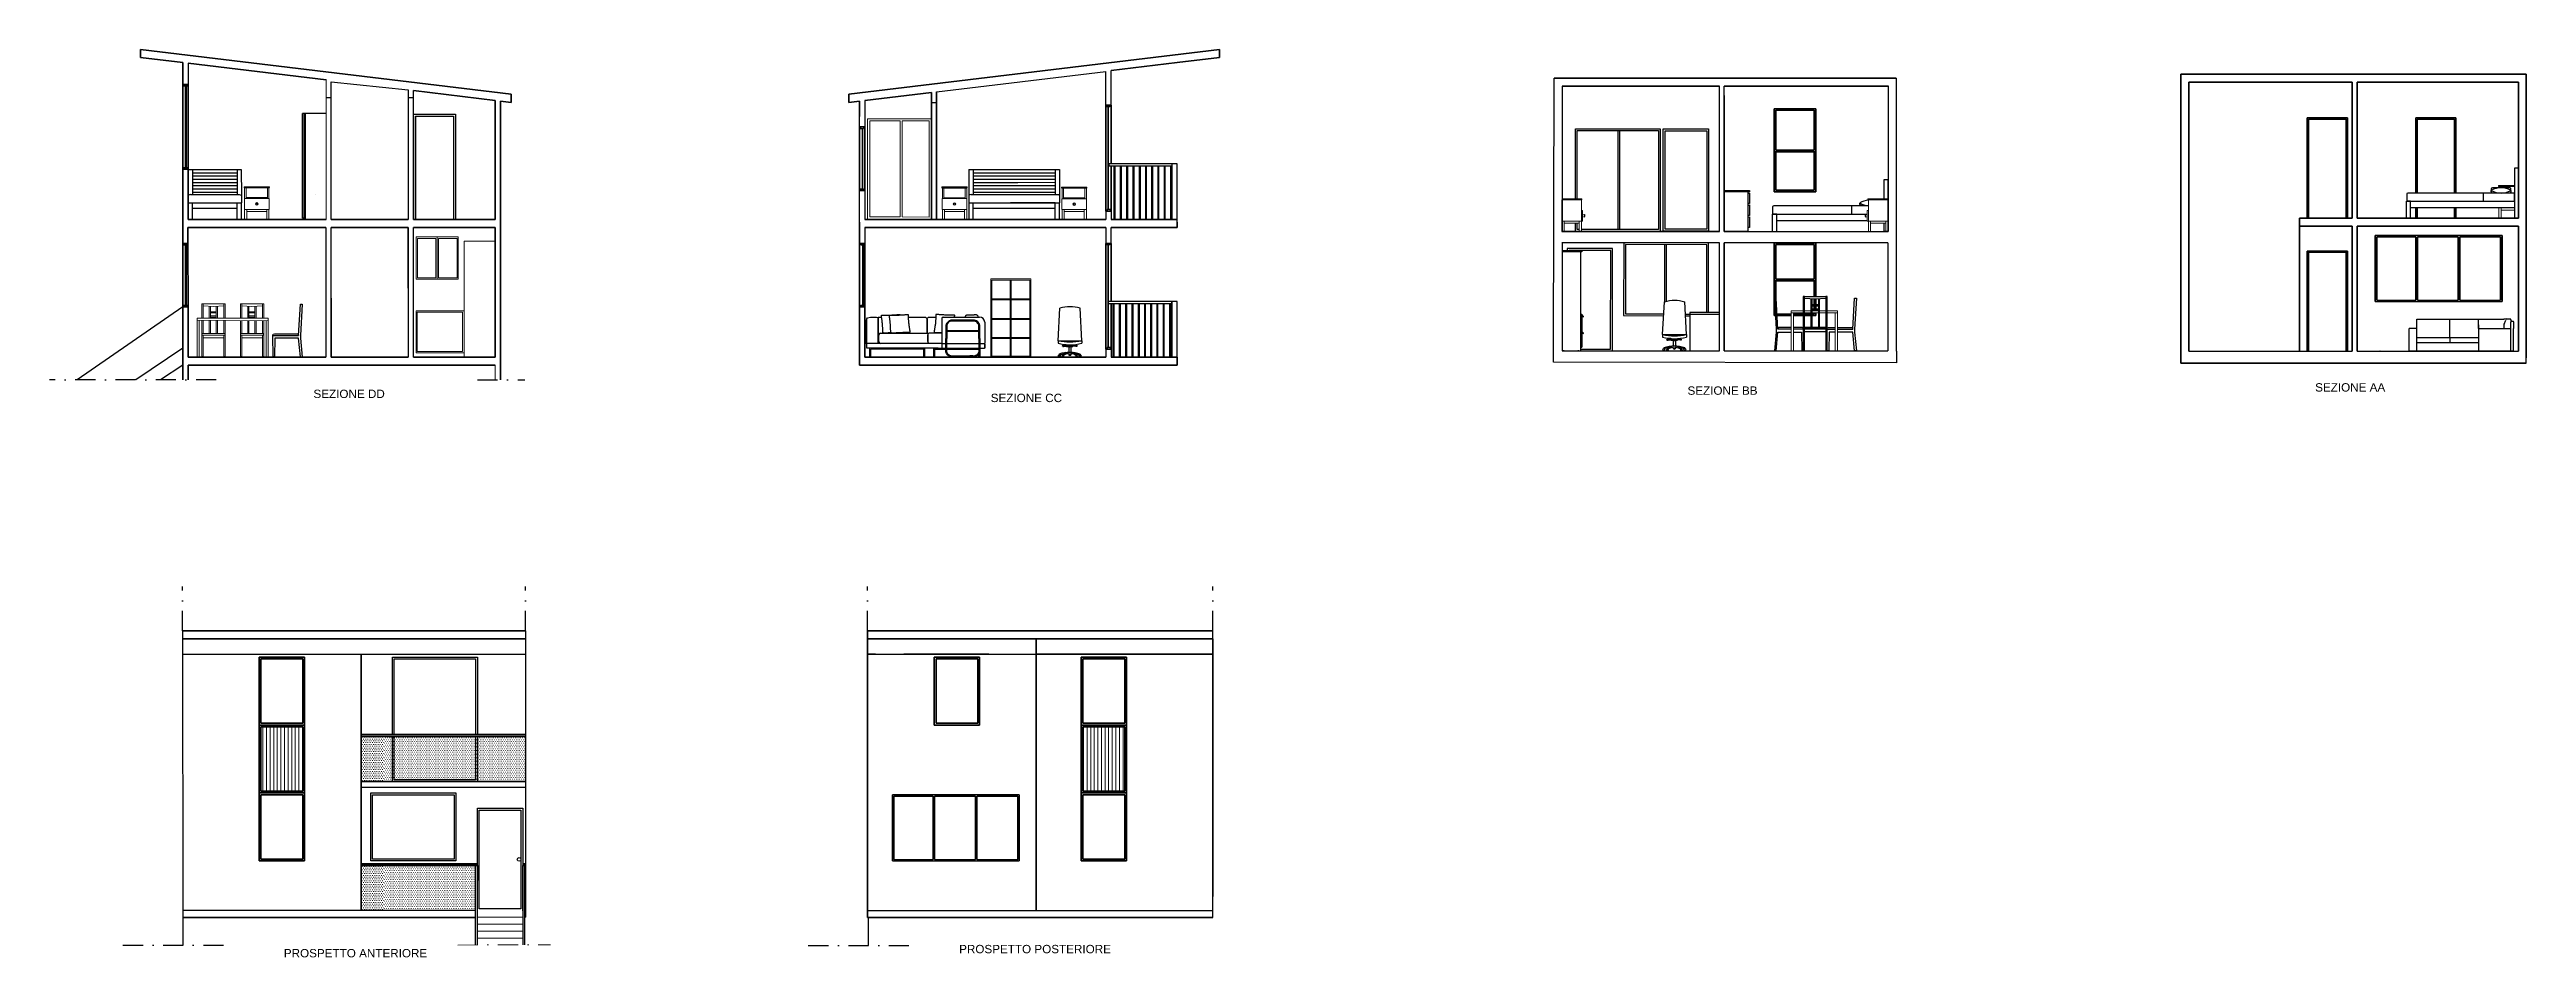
# Model space of a CAD drawing. Header units: millimetres. Extents: x 973 to 8173, y 576 to 2646.
# Drawn here: x 3476 to 8173, y 576 to 2298 of the extents above; entities that cross this region are included whole.
import ezdxf

# ---------------------------------------------------------------- set-up
doc = ezdxf.new("R2010")
doc.units = ezdxf.units.MM
doc.linetypes.add('TRATTOPUNTO', pattern=[25.4, 12.7, -6.35, 0, -6.35])
for name, color, linetype, lineweight in [('A-ELEV-MBE1', 7, 'Continuous', 35), ('A-ELEV-PATT', 8, 'Continuous', 18), ('A-FURN', 8, 'Continuous', 18), ('A-GLAZ-FULL', 4, 'Continuous', 25), ('A-SECT-MCUT', 7, 'Continuous', 35), ('A-WALL-FULL-INTR', 7, 'Continuous', 35), ('quote', 3, 'Continuous', 18)]:
    doc.layers.add(name, color=color, linetype=linetype, lineweight=lineweight)
for name, color, linetype in [('binari', 1, 'Continuous'), ('linee di prosp', 3, 'Continuous'), ('prospetti', 7, 'Continuous'), ('struttura', 7, 'Continuous')]:
    doc.layers.add(name, color=color, linetype=linetype)
doc.styles.get("Standard").update_dxf_attribs({"font": 'Arial.ttf'})
pattern_1 = [(90, (1765.5235, -5186.2445), (-6.823845, 5e-15), [])]

msp = doc.modelspace()

# ---------------------------------------------------------------- texts
at = {"layer": 'quote', "attachment_point": 1}
for s, width, insert, char_height in [('SEZIONE DD', 216.707, (3976.7, 1652.8), 15.85), ('SEZIONE CC', 216.707, (5260.9, 1645.1), 15.85), ('SEZIONE BB', 216.707, (6582, 1659), 15.85), ('SEZIONE AA', 216.707, (7772.1, 1665.1), 15.85), ('PROSPETTO ANTERIORE', 290.005, (3920.6, 591.6), 15.851), ('PROSPETTO POSTERIORE', 290.005, (5201, 599.4), 15.851)]:
    msp.add_mtext_dynamic_manual_height_columns(s, width=width, gutter_width=12.5, heights=[0], dxfattribs=dict(at, insert=insert, char_height=char_height))

# ---------------------------------------------------------------- blocks, each defined once
blk = doc.blocks.new('A$C503C4126')
at = {"color": 7}
for p, q in [((46.7, 144.7), (124.8, 144.7)), ((123.2, 115.4), (54.4, 115.4)), ((123.2, 113.5), (54.4, 113.5)), ((135.8, 133.7), (135.8, 88.5)), ((-110.2, 60.4), (-110.2, 77.9)), ((-108.3, 60.4), (-108.3, 76)), ((5.4, 76), (-108.3, 76)), ((5.4, 60.4), (5.4, 76)), ((7.3, 60.4), (7.3, 77.8)), ((24.6, 87.7), (7.8, 87.7)), ((26.8, 77.9), (52.5, 77.9)), ((26.8, 60.4), (26.8, 77.9)), ((28.7, 76), (52.5, 76)), ((28.7, 60.4), (28.7, 76)), ((54.4, 77.9), (123.2, 77.9)), ((54.4, 76), (123.2, 76)), ((134.8, 87.5), (125.1, 87.5)), ((125.1, 77.9), (134.8, 77.9)), ((135.8, 86.5), (135.8, 77.9)), ((135.8, 78.9), (135.8, 86.5))]:
    blk.add_line(p, q, dxfattribs=at)
for points in [[(-119.6, 91.1), (-119.6, 138), (-118.4, 138), (-118.4, 91.1)], [(-117.1, 140.8), (-115.7, 143.4), (-109.3, 144.7), (-96.2, 144.7), (-93.6, 143.5), (-92.4, 138.2)], [(-109.3, 144.7), (-96.2, 144.7)], [(-92.4, 87.7), (-92.4, 144.7), (-85.4, 144.7)], [(-92.4, 144.7), (-92.4, 109.3)], [(-85.7, 149), (-84.8, 149.1), (-83.2, 149.2), (-81.2, 149.2), (-78.7, 149.2), (-76, 149.1), (-73.1, 149.1), (-70.2, 149.1), (-67.4, 149.1), (-64.8, 149.2), (-62.4, 149.3), (-60.1, 149.4), (-58.1, 149.5), (-56.2, 149.6), (-54.6, 149.8), (-53.2, 149.9), (-51.9, 150), (-50.8, 150.1), (-49.9, 150.2), (-49.2, 150.3), (-48.5, 150.3), (-48, 150.4), (-47.6, 150.4), (-47.3, 150.4), (-47, 150.4), (-46.7, 150.4), (-46.5, 150.4), (-46.3, 150.4), (-46.1, 150.3), (-45.9, 150.3), (-45.8, 150.2), (-45.7, 150.1), (-45.6, 150), (-45.5, 149.8), (-45.4, 149.6), (-45.4, 149.4), (-45.3, 149.3)], [(-65, 110.9), (-65.8, 110.9), (-67.2, 110.8), (-68.6, 110.7), (-70, 110.7), (-71.3, 110.6), (-72.6, 110.5), (-73.8, 110.5), (-75, 110.5), (-76.1, 110.4), (-77.1, 110.4), (-78, 110.4), (-78.8, 110.4), (-79.5, 110.4), (-80.1, 110.4), (-80.6, 110.5), (-81, 110.5), (-81.3, 110.6), (-81.6, 110.7), (-81.8, 110.8), (-81.9, 110.9), (-82.1, 111), (-82.2, 111.2), (-82.3, 111.4), (-82.4, 111.5), (-82.5, 111.7), (-82.5, 111.9), (-82.6, 112.1), (-82.6, 112.3), (-82.7, 112.5), (-82.7, 112.7), (-82.7, 113), (-82.7, 113.3), (-82.7, 113.8), (-82.8, 114.4), (-82.8, 115.2), (-82.8, 116.2), (-82.9, 117.4), (-82.9, 118.8), (-83, 120.4), (-83, 122.1), (-83.1, 123.8), (-83.2, 125.7), (-83.4, 127.6), (-83.5, 129.4), (-83.7, 131.3), (-83.8, 133.1), (-84, 134.8), (-84.2, 136.5), (-84.4, 138.1), (-84.6, 139.6), (-84.8, 140.9), (-85, 142.2), (-85.2, 143.3), (-85.3, 144.3), (-85.5, 145.1), (-85.6, 146), (-85.7, 146.7), (-85.7, 147.5), (-85.7, 148.2), (-85.7, 149)], [(-68.7, 149), (-67.8, 149.1), (-66.3, 149.2), (-64.2, 149.2), (-61.8, 149.2), (-59, 149.1), (-56.2, 149.1), (-53.3, 149.1), (-50.5, 149.1), (-47.8, 149.2), (-45.4, 149.3), (-43.2, 149.4), (-41.1, 149.5), (-39.3, 149.6), (-37.6, 149.8), (-36.2, 149.9), (-34.9, 150), (-33.8, 150.1), (-32.9, 150.2), (-32.2, 150.3), (-31.6, 150.3), (-31.1, 150.4), (-30.6, 150.4), (-30.3, 150.4), (-30, 150.4), (-29.7, 150.4), (-29.5, 150.4), (-29.3, 150.4), (-29.1, 150.3), (-29, 150.3), (-28.8, 150.2), (-28.7, 150.1), (-28.6, 150), (-28.5, 149.8), (-28.4, 149.6), (-28.4, 149.4), (-28.3, 149), (-28.3, 148.5), (-28.2, 147.8), (-28.2, 147), (-28.2, 146), (-28.1, 144.7), (-28.1, 143.3), (-28, 141.6), (-28, 139.9), (-27.9, 138), (-27.8, 136.1), (-27.6, 134.1), (-27.5, 132.1), (-27.2, 130.2), (-27, 128.2), (-26.7, 126.4), (-26.4, 124.6), (-26.1, 122.9), (-25.9, 121.4), (-25.6, 120), (-25.4, 118.8), (-25.3, 117.7), (-25.1, 116.8), (-25, 116.1), (-25, 115.4), (-24.9, 114.9), (-24.9, 114.5), (-24.9, 114.1), (-24.9, 113.8), (-24.8, 113.5), (-24.8, 113.3), (-24.8, 113.1), (-24.8, 112.9), (-24.8, 112.7), (-24.9, 112.5), (-25, 112.4), (-25.2, 112.2), (-25.4, 112.1), (-25.7, 112), (-26, 111.9), (-26.5, 111.9), (-27.1, 111.8), (-27.8, 111.7), (-28.6, 111.7), (-29.6, 111.6), (-30.7, 111.6), (-32, 111.5), (-33.4, 111.5), (-34.9, 111.4), (-36.4, 111.4), (-38, 111.3), (-39.6, 111.3), (-41.2, 111.2), (-42.8, 111.1), (-44.3, 111.1), (-45.8, 111), (-47.3, 110.9), (-48.8, 110.9), (-50.2, 110.8), (-51.6, 110.7), (-53, 110.7), (-54.3, 110.6), (-55.6, 110.5), (-56.9, 110.5), (-58.1, 110.5), (-59.2, 110.4), (-60.2, 110.4), (-61.1, 110.4), (-61.9, 110.4), (-62.6, 110.4), (-63.1, 110.4), (-63.6, 110.5), (-64, 110.5), (-64.3, 110.6), (-64.6, 110.7), (-64.8, 110.8), (-65, 110.9), (-65.1, 111), (-65.2, 111.2), (-65.3, 111.4), (-65.4, 111.5), (-65.5, 111.7), (-65.6, 111.9), (-65.6, 112.1), (-65.7, 112.3), (-65.7, 112.5), (-65.7, 112.7), (-65.7, 113), (-65.7, 113.3), (-65.8, 113.8), (-65.8, 114.4), (-65.8, 115.2), (-65.8, 116.2), (-65.9, 117.4), (-65.9, 118.8), (-66, 120.4), (-66.1, 122.1), (-66.2, 123.8), (-66.3, 125.7), (-66.4, 127.6), (-66.5, 129.4), (-66.7, 131.3), (-66.9, 133.1), (-67, 134.8), (-67.2, 136.5), (-67.4, 138.1), (-67.6, 139.6), (-67.8, 140.9), (-68, 142.2), (-68.2, 143.3), (-68.4, 144.3), (-68.5, 145.1), (-68.6, 146), (-68.7, 146.7), (-68.7, 147.5), (-68.8, 148.2), (-68.7, 149)], [(71.4, 149), (70.5, 149.1), (69, 149.2), (66.9, 149.2), (64.5, 149.2), (61.8, 149.1), (58.9, 149.1), (56, 149.1), (53.2, 149.1), (50.5, 149.2), (48.1, 149.3), (45.9, 149.4), (43.8, 149.5), (42, 149.6), (40.4, 149.8), (38.9, 149.9), (37.6, 150), (36.6, 150.1), (35.7, 150.2), (34.9, 150.3), (34.3, 150.3), (33.8, 150.4), (33.4, 150.4), (33, 150.4), (32.7, 150.4), (32.5, 150.4), (32.2, 150.4), (32, 150.4), (31.8, 150.3), (31.7, 150.3), (31.5, 150.2), (31.4, 150.1), (31.3, 150), (31.2, 149.8), (31.2, 149.6), (31.1, 149.4), (31.1, 149), (31, 148.5), (31, 147.8), (30.9, 147), (30.9, 146), (30.9, 144.7), (30.8, 143.3), (30.8, 141.6), (30.7, 139.9), (30.6, 138), (30.5, 136.1), (30.4, 134.1), (30.2, 132.1), (30, 130.2), (29.7, 128.2), (29.4, 126.4), (29.1, 124.6), (28.9, 122.9), (28.6, 121.4), (28.4, 120), (28.1, 118.8), (28, 117.7), (27.9, 116.8), (27.8, 116.1), (27.7, 115.4), (27.7, 114.9), (27.6, 114.5), (27.6, 114.1), (27.6, 113.8), (27.6, 113.5), (27.5, 113.3), (27.5, 113.1), (27.5, 112.9), (27.6, 112.7), (27.6, 112.5), (27.7, 112.4), (27.9, 112.2), (28.1, 112.1), (28.4, 112), (28.8, 111.9), (29.2, 111.9), (29.8, 111.8), (30.5, 111.7), (31.3, 111.7), (32.3, 111.6), (33.4, 111.6), (34.7, 111.5), (36.1, 111.5), (37.6, 111.4), (39.1, 111.4), (40.7, 111.3), (42.3, 111.3), (43.7, 111.2)], [(43.7, 141.7), (43.7, 89.1)], [(71.2, 144.7), (71.2, 145.1), (71.3, 146), (71.4, 146.7), (71.5, 147.5), (71.5, 148.2), (71.4, 149)], [(94.5, 144.4), (94.7, 145.5), (95, 146.4), (95.2, 147.1), (95.5, 147.8), (95.8, 148.2), (96.1, 148.6), (96.4, 148.9), (96.7, 149.2), (97, 149.4), (97.2, 149.5), (97.5, 149.7), (97.9, 149.8), (98.3, 149.8), (98.7, 149.8), (99.3, 149.8), (99.9, 149.8), (100.7, 149.7), (101.6, 149.7), (102.6, 149.6), (103.6, 149.5), (104.7, 149.4), (105.8, 149.4), (106.9, 149.3), (107.9, 149.3), (109, 149.4), (110, 149.4), (110.9, 149.5), (111.8, 149.7), (112.6, 149.8), (113.4, 149.9), (114, 150.1), (114.7, 150.2), (115.2, 150.3), (115.7, 150.4), (116.1, 150.5), (116.5, 150.5), (116.9, 150.5), (117.3, 150.4), (117.7, 150.3), (118.2, 150.1), (118.6, 149.8), (119.1, 149.5), (119.6, 149.1), (120.1, 148.5), (120.5, 147.8), (120.8, 146.8), (121, 145.8), (121.1, 144.7)], [(43.7, 85.9), (43.7, 77.9)], [(52.5, 87.5), (45.4, 87.5)], [(123.2, 87.5), (54.4, 87.5)], [(103.9, 61.2), (73.7, 61.2)], [(103.9, 59.3), (73.7, 59.3)], [(123.2, 60.4), (123.2, 65.4)], [(125, 72.9), (125.1, 72.9), (125.1, 60.4)]]:
    blk.add_lwpolyline(points, dxfattribs=at)
for points in [[(36, 77.9), (-116.1, 77.9, -0.414214), (-117.1, 78.9), (-117.1, 140.8)], [(-87.5, 110.5), (11.9, 110.5, -0.414214), (13.9, 108.5), (13.9, 89.7, -0.414214), (11.9, 87.7), (-117.1, 87.7)], [(-28.1, 144.7), (7.2, 144.7, -0.414214), (12.2, 139.7), (12.2, 110.5)], [(12.2, 110.5), (12.2, 139.7, -0.414214), (17.2, 144.7), (30.9, 144.7)], [(44.7, 87.7), (18.9, 87.7, -0.414214), (13.9, 92.7), (13.9, 106.1, -0.414214), (18.9, 111.1), (43.7, 111.1)], [(125.1, 98.7), (125.1, 127, 0.318112), (114.1, 138), (63.5, 138, 0.280995), (52.5, 127), (52.5, 98.7)], [(123.2, 98.7), (123.2, 125.1, 0.414214), (112.2, 136.1), (65.4, 136.1, 0.414214), (54.4, 125.1), (54.4, 98.7)], [(67.3, 59.3), (63.5, 59.3, -0.280995), (52.5, 70.3), (52.5, 98.7)], [(67.3, 61.2), (65.4, 61.2, -0.414214), (54.4, 72.2), (54.4, 98.7)], [(123.2, 98.7), (123.2, 72.2, -0.414214), (112.2, 61.2), (110.4, 61.2)], [(125.1, 98.7), (125.1, 70.3, -0.318112), (114.1, 59.3), (110.4, 59.3)], [(135.8, 88.5), (135.8, 88.5, -0.414214), (134.8, 87.5)]]:
    blk.add_lwpolyline(points, format="xyb", dxfattribs=at)
for points in [[(67.3, 61.8), (73.7, 61.8), (73.7, 58.6), (67.3, 58.6)], [(110.4, 61.8), (103.9, 61.8), (103.9, 58.6), (110.4, 58.6)]]:
    blk.add_lwpolyline(points, close=True, dxfattribs=at)
for centre, radius, start, end in [((-33.7, 98.9), 58.1, 171.4656, 188.2136), ((-86.8, 105.9), 4.69, 98.5525, 159.1503), ((47.8, 140.6), 4.2, 104.7277, 165.2791), ((124.8, 133.7), 11, 0, 90), ((-115.2, 90.6), 4.43, 173.5523, 243.6682), ((-115.2, 90.7), 3.28, 171.681, 232.6068), ((-109.3, 60.6), 0.962, 188.5141, 351.4859), ((-86.7, 92.5), 4.87, 202.462, 260.8468), ((6.3, 60.6), 0.962, 188.5141, 351.4859), ((27.8, 60.6), 0.962, 188.5141, 351.4859), ((45.6, 89.3), 1.84, 186.9522, 266.1496), ((45.5, 85.8), 1.73, 91.0011, 175.8972), ((45.9, 80.1), 2.35, 202.3068, 250.6227), ((124.2, 60.6), 0.962, 188.5141, 351.4859), ((134.8, 86.5), 1, 0, 90), ((134.8, 78.9), 1, 270, 360)]:
    blk.add_arc(centre, radius, start, end, dxfattribs=at)

# ---------------------------------------------------------------- hatches: boundary and pattern name
at = {"layer": 'A-ELEV-PATT'}
h = msp.add_hatch(dxfattribs=at)
h.set_pattern_fill('ANSI31', color=4, scale=2.149242, angle=405, style=0)
h.set_pattern_definition(pattern_1)
h.paths.add_polyline_path([(3877.1, 890.9), (3924.4, 890.9), (3956.6, 890.9), (3956.6, 1013.4), (3924.4, 1013.4), (3877.1, 1013.4)])
h = msp.add_hatch(dxfattribs=at)
h.set_pattern_fill('DOTS', color=4, scale=2.149242, angle=360, style=0)
h.set_pattern_definition([(360, (2717.1736, -4475.9343), (1.7059612, 3.4119224), [0, -3.4119224])])
h.paths.add_polyline_path([(4110.8, 909.5), (4068.2, 909.5), (4068.2, 994.8), (4110.8, 994.8)])
h = msp.add_hatch(dxfattribs=at)
h.set_pattern_fill('DOTS', color=4, scale=2.149242, angle=360, style=0)
h.set_pattern_definition([(360, (2716.5633, -4941.231), (1.7059612, 3.4119224), [0, -3.4119224])])
h.paths.add_polyline_path([(4379.1, 909.5), (4110.8, 909.5), (4110.8, 994.8), (4379.1, 994.8)])
h = msp.add_hatch(dxfattribs=at)
h.set_pattern_fill('ANSI31', color=4, scale=2.149242, angle=405, style=0)
h.set_pattern_definition(pattern_1)
h.paths.add_polyline_path([(5515.3, 890.9), (5468, 890.9), (5435.8, 890.9), (5435.8, 1013.4), (5468, 1013.4), (5515.3, 1013.4)])
h = msp.add_hatch(dxfattribs=at)
h.set_pattern_fill('DOTS', color=4, scale=2.149242, angle=360, style=0)
h.set_pattern_definition([(360, (2717.1735, -4720.948), (1.7059612, 3.4119224), [0, -3.4119224])])
h.paths.add_polyline_path([(4110.8, 664.5), (4068.2, 664.5), (4068.2, 749.8), (4110.8, 749.8)])
h = msp.add_hatch(dxfattribs=at)
h.set_pattern_fill('DOTS', color=4, scale=2.149242, angle=360, style=0)
h.set_pattern_definition([(360, (2716.5633, -5186.2445), (1.7059612, 3.4119224), [0, -3.4119224])])
h.paths.add_polyline_path([(4283.9, 664.5), (4283.9, 749.8), (4110.8, 749.8), (4110.8, 664.5)])
h.paths.add_polyline_path([(4379.1, 664.8), (4377.2, 664.8), (4377.2, 664.5), (4379.1, 664.5)])

# ---------------------------------------------------------------- linework, layer by layer
for p, q in [((3739.3, 2272.1), (3739.3, 2231.6)), ((6642.4, 1953.2), (6642.4, 2228.6)), ((6651.7, 1953.2), (6651.7, 2228.6)), ((5021.9, 2201.5), (5021.9, 2151.3)), ((5494.6, 2077.2), (5494.6, 1975.6)), ((5496.1, 2077.2), (5496.1, 1975.6)), ((5506.5, 2077.1), (5506.5, 1975.7)), ((5508, 2077.1), (5508, 1975.7)), ((5518.6, 2077.2), (5518.6, 1975.6)), ((5520.1, 2077.2), (5520.1, 1975.6)), ((5530.5, 2077.2), (5530.5, 1975.6)), ((5532, 2077.2), (5532, 1975.6)), ((5542.5, 2077.2), (5542.5, 1975.7)), ((5544, 2077.2), (5544, 1975.7)), ((5554.4, 2077.2), (5554.4, 1975.6)), ((5555.9, 2077.2), (5555.9, 1975.6)), ((5565.9, 2077.2), (5565.9, 1975.6)), ((5567.4, 2077.2), (5567.4, 1975.6)), ((5577.6, 2077.2), (5577.6, 1975.6)), ((5579.1, 2077.2), (5579.1, 1975.6)), ((5589.8, 2077.2), (5589.8, 1975.6)), ((5591.3, 2077.2), (5591.3, 1975.6)), ((5602, 2077.2), (5602, 1975.6)), ((5603.5, 2077.2), (5603.5, 1975.6)), ((5021.9, 2030.8), (5021.9, 1975.6)), ((5139.9, 1976.2), (5139.9, 1976.2)), ((5148, 1984.2), (5148, 1984.2)), ((5479.2, 1991.6), (5479.2, 1975.6)), ((4000.2, 1960.5), (4000.2, 1714.6)), ((5021.9, 1960.5), (5021.9, 1930.4)), ((5479.2, 1960.5), (5479.2, 1930.4)), ((6642.4, 1726.4), (6642.4, 1931.1)), ((6651.7, 1726.4), (6651.7, 1931.1)), ((6962.1, 1931.1), (6962.1, 1726.4)), ((5492.7, 1816.4), (5492.7, 1714.7)), ((5494.2, 1816.4), (5494.2, 1714.7)), ((5504.5, 1816.2), (5504.5, 1714.5)), ((5506.1, 1816.2), (5506.1, 1714.5)), ((5516.7, 1816.4), (5516.7, 1714.5)), ((5518.2, 1816.4), (5518.2, 1714.5)), ((5528.6, 1816.4), (5528.6, 1714.5)), ((5530.1, 1816.4), (5530.1, 1714.5)), ((5540.6, 1816.4), (5540.6, 1714.5)), ((5542.1, 1816.4), (5542.1, 1714.5)), ((5552.5, 1816.4), (5552.5, 1714.5)), ((5554, 1816.4), (5554, 1714.5)), ((5564, 1816.4), (5564, 1714.5)), ((5565.5, 1816.4), (5565.5, 1714.5)), ((5575.7, 1816.4), (5575.7, 1714.5)), ((5577.2, 1816.4), (5577.2, 1714.5)), ((5587.9, 1816.4), (5587.9, 1714.4)), ((5589.4, 1816.4), (5589.4, 1714.4)), ((5600.1, 1816.4), (5600.1, 1714.5)), ((5601.6, 1816.4), (5601.6, 1714.6)), ((5604.1, 1820.1), (5604.1, 1714.4)), ((6651.7, 1726.4), (6962.1, 1726.4)), ((7532.5, 1725.8), (7842.5, 1725.8)), ((7851.9, 1725.8), (8157.5, 1725.8)), ((8172.5, 1725.8), (8172.8, 1725.8)), ((4067.3, 909.1), (4373.6, 909.1)), ((4067.3, 909.1), (4067.3, 898.4)), ((4379.1, 909.1), (4379.1, 898.4))]:
    msp.add_line(p, q)
at = {"color": 7}
for p, q in [((5158.4, 2218.1), (5479.2, 2256.3)), ((5479.2, 2192.4), (5479.2, 2256.3)), ((5489.3, 2192.4), (5489.3, 2258.2)), ((4010.3, 1975.6), (4010.2, 2237.1)), ((4010.2, 2237.1), (4156.3, 2221.5)), ((4000.9, 2207), (4010.2, 2207)), ((4156.3, 2207), (4166.3, 2207)), ((5011.9, 2151.3), (5011.9, 2171.3)), ((5148.4, 2197.9), (5158.4, 2197.9)), ((5604.1, 2081), (5484.8, 2081)), ((5484.8, 2081), (5484.8, 2077.2)), ((5484.8, 2077.2), (5604.1, 2077.2)), ((5614.2, 2081), (5604.1, 2081)), ((5604.1, 2081), (5604.1, 1975.6)), ((5614.2, 1970.6), (5614.2, 2081)), ((5011.9, 1970.6), (5011.9, 2030.8)), ((5489.3, 1991.6), (5489.3, 1975.6)), ((4010.3, 1714.6), (4010.3, 1960.5)), ((5489.3, 1930.4), (5489.3, 1960.5)), ((5614.2, 1820.1), (5484.6, 1820.1)), ((5484.6, 1816.4), (5603.4, 1816.4)), ((5603.4, 1820.1), (5603.4, 1714.4)), ((5614.2, 1714.4), (5614.2, 1820.1)), ((6651.7, 1799.4), (6651.7, 1726.4)), ((7532.5, 1811.2), (7532.5, 1806.2)), ((5479.2, 1729.7), (5479.2, 1714.5)), ((5489.3, 1729.7), (5489.3, 1714.5)), ((4067.3, 898.4), (4379.1, 898.4))]:
    msp.add_line(p, q, dxfattribs=at)
at = {"color": 3}
for p, q in [((3956.2, 1978), (3956.2, 2176.8)), ((4000.9, 2176.8), (3956.2, 2176.8)), ((3959.2, 1978), (3959.2, 2176.8)), ((3961.1, 2176.8), (3961.1, 1981.6)), ((6450, 2144.6), (6450, 1956.5)), ((6453.1, 2144.6), (6453.1, 1956.5)), ((3961.1, 1978), (3956.2, 1978)), ((3961.1, 1981.6), (3961.1, 1975.6)), ((4000.2, 1975.6), (3961.1, 1975.6)), ((6538.6, 1927.8), (6538.4, 1819.2)), ((6541.7, 1927.8), (6541.5, 1820.1)), ((8126.6, 1945.6), (7885.9, 1945.6)), ((6344.1, 1916.7), (6381.4, 1916.7)), ((6344.1, 1916.6), (6344.1, 1726.7)), ((6381.5, 1914.2), (6344.1, 1914.2)), ((6379, 1914.2), (6379, 1726.7)), ((6381.5, 1916.6), (6381.5, 1914.2)), ((3729.2, 1810), (3529, 1671.5)), ((5388.6, 1745.7), (5392, 1807.4)), ((5433.8, 1745.7), (5430.4, 1807.4)), ((6379.1, 1796.3), (6381.5, 1796.3)), ((6379.1, 1796.3), (6379.1, 1765.1)), ((6379.1, 1789.3), (6381.5, 1789.3)), ((6381.5, 1796.3), (6381.5, 1765.1)), ((6382.2, 1793.9), (6385, 1791.4)), ((6534.9, 1757.5), (6538.3, 1819.2)), ((6580, 1757.5), (6576.7, 1819.2)), ((6586.7, 1799.4), (6586.7, 1726.4)), ((6642.4, 1799.4), (6586.7, 1799.4)), ((6642.4, 1795.7), (6586.7, 1795.7)), ((6651.7, 1799.4), (6651.7, 1799.4)), ((6651.7, 1795.7), (6651.7, 1795.7)), ((6803.8, 1829.5), (6801.4, 1829.5)), ((6801.4, 1829.5), (6801.4, 1726.3)), ((6803.8, 1768.5), (6803.8, 1829.5)), ((6816.2, 1825), (6816.2, 1768.5)), ((6818.7, 1768.5), (6818.7, 1824.8)), ((6830.3, 1824.9), (6830.3, 1768.5)), ((6832.4, 1825), (6832.3, 1825)), ((6832.4, 1768.5), (6832.4, 1825)), ((7885.9, 1819.9), (8126.6, 1819.9)), ((7888.9, 1822.9), (7962.9, 1822.9)), ((7965.9, 1822.9), (8043.3, 1822.9)), ((8046.3, 1822.9), (8123.6, 1822.9)), ((3947.6, 1758.5), (3948.6, 1755.9)), ((5388.6, 1745.7), (5388.6, 1740.9)), ((5388.6, 1745.7), (5433.8, 1745.7)), ((5399, 1738), (5399, 1738.6)), ((5404.2, 1738), (5399, 1738)), ((5404.2, 1738), (5404.2, 1736.1)), ((5417.3, 1738), (5417.3, 1736.1)), ((5417.3, 1737.9), (5422.4, 1737.9)), ((5422.4, 1737.9), (5422.4, 1738.5)), ((5433.8, 1745.7), (5433.8, 1740.9)), ((6379.1, 1772.1), (6381.5, 1772.1)), ((6379.1, 1765.1), (6381.5, 1765.1)), ((6379.1, 1764.9), (6381.5, 1764.9)), ((6379.1, 1764.9), (6379.1, 1733.7)), ((6379.1, 1757.9), (6381.5, 1757.9)), ((6379.1, 1740.7), (6381.5, 1740.7)), ((6381.5, 1764.9), (6381.5, 1733.7)), ((6382.2, 1762.5), (6385, 1760)), ((6384.2, 1760.8), (6384.2, 1760.8)), ((6384.2, 1760.8), (6384.2, 1760.8)), ((6534.9, 1757.5), (6534.8, 1752.7)), ((6534.9, 1757.5), (6580, 1757.5)), ((6543, 1746.9), (6543, 1747.5)), ((6543, 1747.5), (6543.6, 1747.5)), ((6543.8, 1746.9), (6543, 1746.9)), ((6543.6, 1747.5), (6543.6, 1748.8)), ((6543.6, 1748.8), (6543.8, 1748.8)), ((6550.5, 1748.9), (6543.8, 1748.9)), ((6543.8, 1748.9), (6543.8, 1746.7)), ((6543.8, 1746.7), (6545.2, 1746.7)), ((6545.2, 1746.7), (6545.2, 1747.2)), ((6545.2, 1747.2), (6549.2, 1747.2)), ((6545.3, 1749.8), (6545.3, 1750.4)), ((6550.5, 1749.8), (6545.3, 1749.8)), ((6549.2, 1747.2), (6551.2, 1747.2)), ((6550.5, 1749.8), (6550.5, 1747.9)), ((6550.5, 1747.9), (6563.5, 1747.9)), ((6551.2, 1747.2), (6551.2, 1747.9)), ((6551.2, 1747.2), (6551.2, 1746.5)), ((6555, 1746.3), (6555, 1735.4)), ((6559.1, 1746.3), (6559.1, 1735.3)), ((6562.8, 1747.9), (6562.8, 1746.5)), ((6564.8, 1747.2), (6562.8, 1747.2)), ((6563.5, 1749.8), (6563.5, 1747.9)), ((6563.5, 1749.7), (6568.7, 1749.7)), ((6563.5, 1748.9), (6570.2, 1748.9)), ((6568.8, 1747.2), (6564.8, 1747.2)), ((6568.7, 1749.7), (6568.7, 1750.3)), ((6568.8, 1746.7), (6568.8, 1747.2)), ((6570.2, 1746.7), (6568.8, 1746.7)), ((6570.2, 1748.9), (6570.2, 1746.7)), ((6580, 1757.5), (6580.1, 1752.7)), ((6754.5, 1770.2), (6753.5, 1767.6)), ((6803.8, 1771.6), (6816.2, 1771.6)), ((6803.8, 1726.3), (6803.8, 1768.5)), ((6844.5, 1768.5), (6803.8, 1768.5)), ((6818.7, 1771.6), (6830.3, 1771.6)), ((6832.4, 1771.6), (6844.5, 1771.6)), ((6894.5, 1770.2), (6895.5, 1767.6)), ((3729.2, 1731.7), (3640, 1671.5)), ((3729.2, 1699.5), (3686.8, 1671.5)), ((5390.9, 1720.5), (5390.9, 1719.2)), ((5390.9, 1719.2), (5393, 1719.2)), ((5392.8, 1717.3), (5392.8, 1719.2)), ((5397.7, 1714.4), (5396.4, 1714.6)), ((5396.7, 1735.1), (5396.7, 1735.7)), ((5396.7, 1735.7), (5397.4, 1735.7)), ((5397.6, 1735.1), (5396.7, 1735.1)), ((5397.1, 1717.4), (5396.9, 1717.4)), ((5397.1, 1718.6), (5397.1, 1717.5)), ((5397.4, 1735.7), (5397.4, 1737)), ((5397.4, 1737), (5397.6, 1737)), ((5397.5, 1717.2), (5398.7, 1717.9)), ((5404.2, 1737.1), (5397.6, 1737.1)), ((5397.6, 1737.1), (5397.6, 1734.9)), ((5397.6, 1734.9), (5399, 1734.9)), ((5398.2, 1717.2), (5397.6, 1717.3)), ((5398.6, 1717.8), (5398.6, 1717)), ((5399, 1734.9), (5399, 1735.4)), ((5399, 1735.4), (5402.9, 1735.4)), ((5402.9, 1735.4), (5404.9, 1735.4)), ((5404, 1723.2), (5404, 1723.1)), ((5404.2, 1736.1), (5417.3, 1736.1)), ((5404.9, 1735.4), (5404.9, 1736.1)), ((5404.9, 1735.4), (5404.9, 1734.7)), ((5408.7, 1734.5), (5408.7, 1723.5)), ((5408.9, 1720.7), (5408.9, 1718.3)), ((5412.5, 1720.7), (5412.5, 1718.3)), ((5412.9, 1734.5), (5412.9, 1723.5)), ((5416.6, 1736.1), (5416.6, 1734.7)), ((5418.6, 1735.4), (5416.6, 1735.4)), ((5417.3, 1737.1), (5423.9, 1737.1)), ((5417.4, 1723.2), (5417.4, 1723.1)), ((5422.5, 1735.4), (5418.6, 1735.4)), ((5422.5, 1734.9), (5422.5, 1735.4)), ((5423.9, 1734.9), (5422.5, 1734.9)), ((5423.8, 1717.2), (5422.7, 1717.9)), ((5423.1, 1717.2), (5423.7, 1717.3)), ((5423.7, 1714.4), (5425, 1714.6)), ((5423.9, 1737.1), (5423.9, 1734.9)), ((5424.3, 1718.6), (5424.3, 1717.5)), ((5424.3, 1717.4), (5424.4, 1717.4)), ((5430.7, 1719.2), (5428.6, 1719.2)), ((5428.9, 1717.3), (5428.9, 1719.2)), ((5430.7, 1720.4), (5430.7, 1719.2)), ((6344.1, 1726.7), (6379, 1726.7)), ((6347.1, 1726.7), (6346.5, 1726.7)), ((6347.1, 1726.7), (6347.7, 1726.7)), ((6348.1, 1726.7), (6347.6, 1726.7)), ((6348.1, 1726.7), (6348.7, 1726.7)), ((6375, 1726.7), (6374.4, 1726.7)), ((6375, 1726.7), (6375.6, 1726.7)), ((6376, 1726.7), (6375.4, 1726.7)), ((6376, 1726.7), (6376.6, 1726.7)), ((6379.1, 1733.7), (6381.5, 1733.7)), ((6537.2, 1732.3), (6537.2, 1731)), ((6537.2, 1731), (6539.3, 1731)), ((6539, 1729.1), (6539, 1731)), ((6543.9, 1726.2), (6542.6, 1726.4)), ((6543.3, 1729.2), (6543.2, 1729.2)), ((6543.3, 1730.4), (6543.3, 1729.3)), ((6543.8, 1729), (6544.9, 1729.7)), ((6544.5, 1729), (6543.9, 1729.1)), ((6544.8, 1729.6), (6544.8, 1728.8)), ((6550.2, 1735), (6550.2, 1734.9)), ((6555, 1736.1), (6559.1, 1736.1)), ((6555.1, 1732.5), (6555.1, 1730.1)), ((6558.8, 1732.5), (6558.8, 1730.1)), ((6563.6, 1735), (6563.6, 1734.9)), ((6570.1, 1729), (6568.9, 1729.7)), ((6569, 1729.6), (6569, 1728.8)), ((6569.4, 1729), (6570, 1729.1)), ((6569.9, 1726.2), (6571.2, 1726.4)), ((6570.5, 1730.4), (6570.5, 1729.3)), ((6570.5, 1729.2), (6570.7, 1729.2)), ((6577, 1731), (6574.9, 1731)), ((6575.1, 1729.1), (6575.1, 1731)), ((6577, 1732.2), (6577, 1731)), ((6586.7, 1726.4), (6642.4, 1726.4)), ((3728.5, 1195.3), (3728.8, 651.2)), ((4379.1, 1195.3), (4379.1, 651.8)), ((5682.2, 651.2), (5682.2, 1195.3)), ((3728.6, 1151.2), (4379.1, 1151.2)), ((5042.2, 1151.2), (5347.2, 1151.2)), ((5315.1, 884.4), (5074.5, 884.4)), ((5074.5, 758.7), (5315.1, 758.7)), ((5077.5, 761.7), (5151.5, 761.7)), ((5154.5, 761.7), (5231.8, 761.7)), ((5234.8, 761.7), (5312.1, 761.7)), ((4287.5, 750.1), (4287.5, 721.4)), ((4283.9, 664.8), (3728.8, 664.8)), ((4379.1, 664.8), (4377.2, 664.8)), ((5027.2, 664.5), (5682.2, 664.5)), ((3728.8, 651.2), (3728.8, 599)), ((5028.3, 650.8), (5028.3, 598.5))]:
    msp.add_line(p, q, dxfattribs=at)
at = {"color": 0}
for p, q in [((6344, 1953.2), (6642.4, 1953.2)), ((6635.7, 1953.2), (6540, 1953.2)), ((6651.7, 1953.2), (6955.7, 1953.2)), ((6962.1, 1953.2), (6962.6, 1953.2))]:
    msp.add_line(p, q, dxfattribs=at)
at = {"color": 3, "linetype": 'ByBlock'}
for p, q in [((7965.2, 1725.8), (7965.2, 1786.9)), ((7965.2, 1786.9), (8130, 1786.9)), ((8027.3, 1751.5), (8027.3, 1786.9)), ((8082.1, 1768.8), (8082.1, 1786.9)), ((8130.4, 1777.1), (8133.4, 1785)), ((8143.1, 1785.6), (8143.4, 1781.1)), ((7950.3, 1725.8), (7950.3, 1768.8)), ((7965.2, 1768.8), (7950.3, 1768.8)), ((7965.2, 1751.5), (8027.3, 1751.5)), ((7965.2, 1742), (8082.1, 1742)), ((8027.3, 1751.5), (8082.1, 1751.5)), ((8027.3, 1751.5), (8027.3, 1742)), ((8082.1, 1776.1), (8082.1, 1742)), ((8082.1, 1768.8), (8082.1, 1725.8)), ((8082.1, 1768.8), (8130, 1768.8)), ((8082.1, 1751.5), (8082.1, 1751.5)), ((8082.1, 1742), (8082.1, 1742)), ((8130, 1768.8), (8143.1, 1768.8)), ((8143.4, 1725.8), (8143.4, 1781.1)), ((8148.5, 1725.8), (8148.5, 1768.8)), ((8148.5, 1725.8), (7950.3, 1725.8))]:
    msp.add_line(p, q, dxfattribs=at)
at = {"linetype": 'ByBlock'}
for q in [(7894.9, 1725.9), (7897.6, 1725.9)]:
    msp.add_line((7895.1, 1725.9), q, dxfattribs=at)
at = {"color": 7, "linetype": 'ByBlock'}
msp.add_line((8172.5, 1703.4), (8172.5, 1713.4), dxfattribs=at)
at = {"color": 3, "linetype": 'TRATTOPUNTO', "ltscale": 3}
for p, q in [((3792.2, 1671.5), (3476.4, 1671.5)), ((4287.8, 1671.5), (4377.6, 1671.5)), ((3728.6, 1195.3), (3728.6, 1279.2)), ((4379.1, 1195.3), (4379.1, 1279.2)), ((5027.2, 1195.3), (5027.2, 1279.2)), ((5682.2, 1195.3), (5682.2, 1279.2)), ((3615.5, 599), (3822.1, 599)), ((4915, 598.5), (5121.6, 598.5))]:
    msp.add_line(p, q, dxfattribs=at)
at = {"color": 1}
msp.add_line((5257.3, 1151.2), (5096.3, 1151.2), dxfattribs=at)
for points in [[(6328.1, 1726.8), (6329.5, 2243.7), (6344.1, 2243.7)], [(6344.1, 2228.6), (6344.1, 1953.2)], [(6963.4, 2243.7), (6977.8, 2243.7), (6978, 1725.6)], [(6963.4, 1953.2), (6963.4, 2228.6)], [(6344.1, 1931.1), (6344.1, 1726.7), (6344.1, 1726.7)]]:
    msp.add_lwpolyline(points)
at = {"color": 3}
for points in [[(6369.7, 2015.2), (6369.7, 2147.8), (6530.4, 2147.8), (6530.4, 1953.2), (6369.7, 1953.2), (6369.7, 1968.5)], [(6372.9, 2015.2), (6372.9, 2144.6), (6527.2, 2144.6), (6527.2, 1956.5), (6380.8, 1956.5)], [(6699.7, 1980.8), (6699.7, 1960.8)], [(6699.7, 1980.8), (6699.7, 1960.8)], [(6376.8, 1956.5), (6372.9, 1956.5), (6372.9, 1968.5)], [(6621.8, 1799.4), (6622.1, 1930.9), (6461.3, 1931.2), (6461, 1793.4), (6536.8, 1793.2)], [(6618.6, 1799.4), (6618.8, 1927.7), (6464.5, 1928), (6464.3, 1796.6), (6537, 1796.4)], [(6353.7, 1726.8), (6439.6, 1726.6), (6440.1, 1920.4), (6354.1, 1920.6), (6354.1, 1916.7)], [(6379, 1729.9), (6436, 1729.8), (6436.4, 1916.8), (6357.7, 1917), (6357.7, 1916.7)], [(3952, 1815), (3955.3, 1814.8), (3951.9, 1755.9), (3951.9, 1750.4), (3955.4, 1714.6), (3952, 1715), (3948.6, 1750.4), (3903.7, 1750.4), (3903.1, 1715), (3900.2, 1715), (3900, 1755.9), (3948.6, 1755.9), (3952, 1815)], [(6381.5, 1793.9), (6382.2, 1793.9)], [(6381.5, 1792.7), (6382.4, 1792.7), (6384.7, 1791), (6385, 1791.4)], [(6577.9, 1796.3), (6586.7, 1796.3)], [(6578.1, 1793.1), (6586.7, 1793.1)], [(6750, 1826.7), (6746.7, 1826.5), (6750.2, 1767.6), (6750.2, 1762.1), (6746.7, 1726.3), (6750, 1726.7), (6753.4, 1762.1), (6778.8, 1762.1)], [(6778.8, 1767.6), (6753.5, 1767.6), (6750, 1826.7)], [(6844.5, 1825.6), (6824.3, 1824.5), (6803.8, 1825.6), (6803.8, 1829.5), (6844.5, 1829.5)], [(6846.9, 1769.5), (6846.9, 1829.5), (6844.5, 1829.5), (6844.5, 1768.5)], [(6899, 1826.7), (6902.2, 1826.5), (6898.8, 1767.6), (6898.8, 1762.1), (6902.3, 1726.3), (6899, 1726.7), (6895.5, 1762.1), (6866.5, 1762.1)], [(6866.5, 1767.6), (6895.5, 1767.6), (6899, 1826.7)], [(3900, 1755.9), (3900.6, 1758.1), (3902.8, 1758.9), (3946, 1758.9), (3947.6, 1758.5)], [(6381.5, 1762.5), (6382.2, 1762.5)], [(6381.5, 1761.3), (6382.4, 1761.3), (6384.7, 1759.6), (6385, 1760)], [(6778.8, 1770.6), (6756.1, 1770.6), (6754.5, 1770.2)], [(6802.1, 1767.6), (6801.5, 1769.9), (6799.3, 1770.6), (6782.9, 1770.6)], [(6782.9, 1762.1), (6798.4, 1762.1), (6799, 1726.7), (6801.8, 1726.7), (6802.1, 1767.6), (6782.9, 1767.6)], [(6844.5, 1768.5), (6844.5, 1726.3), (6846.9, 1726.3), (6846.9, 1769.5)], [(6846.9, 1767.6), (6847.5, 1769.9), (6849.7, 1770.6), (6862.3, 1770.6)], [(6862.3, 1762.1), (6850.6, 1762.1), (6850, 1726.7), (6847.1, 1726.7), (6846.9, 1767.6), (6862.3, 1767.6)], [(6866.5, 1770.6), (6892.9, 1770.6), (6894.5, 1770.2)], [(4126.4, 998.3), (4126.4, 1145.6), (4287.5, 1145.6), (4287.5, 998.3)], [(4129.7, 998.3), (4129.7, 1142.3), (4284.3, 1142.3), (4284.3, 998.3)], [(4287.5, 995.1), (4287.5, 909.5), (4126.4, 909.5), (4126.4, 995.1)], [(4284.3, 995.1), (4284.3, 912.7), (4129.7, 912.7), (4129.7, 995.1)], [(4287.5, 753.3), (4287.5, 858.8), (4373.6, 858.8), (4373.6, 753.3)], [(4291.1, 753.3), (4291.1, 855.2), (4370, 855.2), (4370, 753.3)], [(4287.5, 599.2), (4287.5, 753.3)], [(4370, 753.3), (4370, 667.7), (4291.1, 667.7), (4291.1, 753.3)], [(4373.6, 753.3), (4373.6, 599.3)], [(4283.9, 599.2), (4283.9, 750.1)], [(4377.2, 750.1), (4377.2, 599.3)]]:
    msp.add_lwpolyline(points, dxfattribs=at)
for points in [[(6536.1, 2147.8), (6622.1, 2147.8), (6622.1, 1953.6), (6536.1, 1953.6)], [(6539.7, 2144.2), (6618.5, 2144.2), (6618.5, 1957.2), (6539.7, 1957.2)], [(6830.3, 1813.8), (6818.7, 1813.8), (6818.7, 1811.7), (6830.3, 1811.7)], [(6830.3, 1805.8), (6818.7, 1805.8), (6818.7, 1803.7), (6830.3, 1803.7)], [(6844.5, 1762.8), (6803.8, 1762.8), (6803.8, 1768.5), (6844.5, 1768.5)], [(4085.7, 887.7), (4246.8, 887.7), (4246.8, 758.7), (4085.7, 758.7)], [(4088.9, 884.4), (4243.6, 884.4), (4243.6, 761.9), (4088.9, 761.9)]]:
    msp.add_lwpolyline(points, close=True, dxfattribs=at)
at = {"color": 0}
for points in [[(6344, 1953.2), (6642.4, 1953.2)], [(6642.4, 1931.1), (6344, 1931.1)], [(6651.7, 1953.2), (6962.1, 1953.2)], [(6962.1, 1931.1), (6651.7, 1931.1)], [(6978, 1725.6), (6978.1, 1725.6), (6978.1, 1703.5), (6328.1, 1704.7), (6328.1, 1726.8)], [(6344.1, 1726.3), (6642.4, 1726.4)]]:
    msp.add_lwpolyline(points, dxfattribs=at)
at = {"color": 3, "linetype": 'ByBlock'}
for points in [[(8142.2, 1786.9), (8130, 1786.9)], [(8130, 1775.3), (8130, 1768.3)], [(8144.8, 1782.5), (8147.3, 1782.5)], [(8148.5, 1781.1), (8148.5, 1768.8)]]:
    msp.add_lwpolyline(points, dxfattribs=at)
at = {"color": 3}
for centre, radius in [((5391, 1717.3), 1.8), ((5430.7, 1717.3), 1.8), ((6537.2, 1729.1), 1.8), ((6576.9, 1729.1), 1.8), ((4366.6, 761.5), 3.41)]:
    msp.add_circle(centre, radius, dxfattribs=at)
for centre, radius, start, end in [((5411.2, 1744.1), 66.1, 73.1199, 106.8801), ((6557.5, 1755.9), 66.1, 73.1199, 106.8801), ((5411.2, 1851.1), 107.8, 257.9103, 282.0897), ((5411.1, 1819), 81.3, 253.8883, 286.1117), ((6557.4, 1830.8), 81.3, 253.8883, 286.1117), ((6557.5, 1862.9), 107.8, 257.9103, 282.0897), ((6557, 1800.5), 54.3, 263.8477, 276.1523), ((5410.5, 1658.6), 64.9, 71.8909, 107.6015), ((5410.8, 1612.6), 108, 96.5967, 99.4822), ((5409.8, 1706.3), 17.8, 109.21, 135.783), ((5397.3, 1718.6), 0.257, 161.1528, 315.5298), ((5397.3, 1717.4), 0.265, 178.1003, 311.4039), ((5410.4, 1705), 18.6, 95.0976, 133.7806), ((5410.7, 1698.4), 22.8, 96.8996, 121.6336), ((5410.7, 1788.7), 54.3, 263.8477, 276.1523), ((5408, 1720.4), 0.747, 24.4798, 95.5148), ((5410.7, 1763.2), 42.6, 267.2631, 272.6591), ((5410.7, 1725.4), 7.34, 255.6996, 284.2756), ((5411, 1705), 18.6, 46.2194, 84.9024), ((5413.4, 1720.4), 0.747, 84.4852, 155.5202), ((5410.7, 1698.4), 22.8, 58.3664, 83.0438), ((5411.5, 1706.3), 17.8, 44.217, 70.79), ((5410.8, 1612.6), 108, 80.5178, 83.5771), ((5424, 1718.6), 0.257, 224.4702, 18.8472), ((5424, 1717.4), 0.265, 228.5961, 1.8997), ((6556.8, 1670.5), 64.9, 71.8909, 107.6015), ((6557.1, 1624.4), 108, 96.5967, 99.4822), ((6556.1, 1718.1), 17.8, 109.21, 135.783), ((6543.6, 1730.4), 0.257, 161.1528, 315.5298), ((6543.6, 1729.2), 0.265, 178.1003, 311.4039), ((6556.6, 1716.8), 18.6, 95.0976, 133.7806), ((6556.9, 1710.2), 22.8, 96.8996, 121.6336), ((6554.3, 1732.2), 0.747, 24.4798, 95.5148), ((6557, 1775), 42.6, 267.2631, 272.6591), ((6557, 1737.2), 7.34, 255.6996, 284.2756), ((6557.2, 1716.8), 18.6, 46.2194, 84.9024), ((6559.6, 1732.2), 0.747, 84.4852, 155.5202), ((6556.9, 1710.2), 22.8, 58.3664, 83.0438), ((6557.8, 1718.1), 17.8, 44.217, 70.79), ((6557.1, 1624.4), 108, 80.5178, 83.5771), ((6570.3, 1730.4), 0.257, 224.4702, 18.8472), ((6570.3, 1729.2), 0.265, 228.5961, 1.8997)]:
    msp.add_arc(centre, radius, start, end, dxfattribs=at)
at = {"color": 3, "linetype": 'ByBlock'}
for centre, radius, start, end in [((8135.8, 1784.5), 2.46, 96.3603, 166.9039), ((8141.8, 1785.6), 1.35, 359.7621, 71.7693), ((8136.6, 1774.8), 6.64, 157.9191, 185.0496), ((8144.9, 1780.9), 1.63, 95.3025, 166.5356), ((8146.9, 1780.9), 1.63, 5.3025, 76.5356)]:
    msp.add_arc(centre, radius, start, end, dxfattribs=at)
at = {"color": 3}
for centre in [(5396.6, 1716), (6542.9, 1727.8)]:
    msp.add_ellipse(centre, major_axis=(-0.29, -1.4), ratio=0.68367, start_param=3.141593, end_param=6.30959, dxfattribs=at)
for centre in [(5398, 1715.8), (6544.2, 1727.6)]:
    msp.add_ellipse(centre, major_axis=(-0.29, -1.4), ratio=0.68367, dxfattribs=at)
at = {"color": 3, "extrusion": (0, 0, -1)}
for centre in [(5423.4, 1715.8), (6569.6, 1727.6)]:
    msp.add_ellipse(centre, major_axis=(0.29, -1.4), ratio=0.68367, dxfattribs=at)
for centre in [(5424.7, 1716), (6571, 1727.8)]:
    msp.add_ellipse(centre, major_axis=(0.29, -1.4), ratio=0.68367, start_param=3.141593, end_param=6.30959, dxfattribs=at)
at = {"layer": 'A-ELEV-MBE1'}
for p, q in [((6651.7, 2210.9), (6651.7, 1953.2)), ((6343.9, 1953.2), (6642.4, 1953.2)), ((6651.7, 1931.1), (6651.7, 1726.4)), ((6825.2, 1931.2), (6746.4, 1931.2)), ((4373.6, 664.1), (4373.6, 750.1))]:
    msp.add_line(p, q, dxfattribs=at)
at = {"layer": 'A-ELEV-MBE1', "color": 3}
for p, q in [((6746.4, 2185.8), (6746.4, 2028.1)), ((6746.4, 2185.8), (6825.2, 2185.8)), ((6749.3, 2182.8), (6822.2, 2182.8)), ((6749.3, 2182.8), (6749.3, 2107)), ((6822.2, 2182.8), (6822.2, 2107)), ((6825.2, 2185.8), (6825.2, 2028.1)), ((7833.2, 2168.4), (7757, 2168.4)), ((7757, 2168.4), (7757, 1978.3)), ((7830.7, 2165.9), (7759.5, 2165.9)), ((7759.5, 2165.9), (7759.5, 1978.3)), ((7830.7, 1978.3), (7830.7, 2165.9)), ((7833.2, 1978.3), (7833.2, 2168.4)), ((8039.1, 2168.4), (7962.9, 2168.4)), ((7962.9, 2168.4), (7962.9, 2025.8)), ((8036.6, 2165.9), (7965.4, 2165.9)), ((7965.4, 2165.9), (7965.4, 2025.8)), ((8036.6, 2025.8), (8036.6, 2165.9)), ((8039.1, 2025.8), (8039.1, 2168.4)), ((6749.3, 2104), (6749.3, 2031.1)), ((6822.2, 2104), (6822.2, 2031.1)), ((6746.4, 2028.1), (6825.2, 2028.1)), ((6749.3, 2031.1), (6822.2, 2031.1)), ((7962.9, 1998.1), (7962.9, 1978.3)), ((7965.4, 1998.1), (7965.4, 1978.3)), ((8036.6, 1978.3), (8036.6, 1998.1)), ((8039.1, 1978.3), (8039.1, 1998.1)), ((6746.4, 1931.2), (6746.4, 1793.3)), ((6749.3, 1928.3), (6822.2, 1928.3)), ((6749.3, 1928.3), (6749.3, 1862.3)), ((6822.2, 1928.3), (6822.2, 1862.3)), ((6825.2, 1931.2), (6825.2, 1829.5)), ((7885.9, 1945.6), (7885.9, 1819.9)), ((7888.9, 1942.6), (7888.9, 1822.9)), ((7962.9, 1942.6), (7888.9, 1942.6)), ((7962.9, 1942.6), (7962.9, 1822.9)), ((8043.3, 1942.6), (7965.9, 1942.6)), ((7965.9, 1942.6), (7965.9, 1822.9)), ((8043.3, 1942.6), (8043.3, 1822.9)), ((8046.3, 1942.6), (8046.3, 1822.9)), ((8123.6, 1942.6), (8046.3, 1942.6)), ((8123.6, 1942.6), (8123.6, 1822.9)), ((8126.6, 1819.9), (8126.6, 1945.6)), ((7833.2, 1915.9), (7757, 1915.9)), ((7757, 1915.9), (7757, 1725.8)), ((7830.7, 1913.4), (7759.5, 1913.4)), ((7759.5, 1913.4), (7759.5, 1725.8)), ((7830.7, 1725.8), (7830.7, 1913.4)), ((7833.2, 1725.8), (7833.2, 1915.9)), ((6749.3, 1859.3), (6749.3, 1796.3)), ((6822.2, 1859.3), (6822.2, 1829.5)), ((6746.4, 1793.3), (6778.8, 1793.3)), ((6749.3, 1796.3), (6778.8, 1796.3)), ((6782.9, 1796.3), (6801.4, 1796.3)), ((6782.9, 1793.3), (6801.4, 1793.3)), ((6803.8, 1796.3), (6816.2, 1796.3)), ((6803.8, 1793.3), (6816.2, 1793.3)), ((6818.7, 1796.3), (6822.2, 1796.3)), ((6818.7, 1793.3), (6825.2, 1793.3)), ((6822.2, 1824.7), (6822.2, 1813.8)), ((6822.2, 1811.7), (6822.2, 1805.8)), ((6822.2, 1803.7), (6822.2, 1802.7)), ((6822.2, 1798.5), (6822.2, 1796.3)), ((6825.2, 1824.6), (6825.2, 1813.8)), ((6825.2, 1811.7), (6825.2, 1805.8)), ((6825.2, 1803.7), (6825.2, 1802.7)), ((6825.2, 1798.5), (6825.2, 1793.3)), ((5027.2, 1180.3), (5027.2, 651.2)), ((5347.2, 1180.3), (5347.2, 664.5)), ((5682.2, 1180.3), (5682.2, 691.2)), ((3873.9, 1016.6), (3873.9, 1145.6)), ((3927.6, 1145.6), (3873.9, 1145.6)), ((3873.9, 1145.6), (3927.6, 1145.6)), ((3956.6, 1142.3), (3877.1, 1142.3)), ((3877.1, 1019.8), (3877.1, 1142.3)), ((3927.6, 1145.6), (3959.9, 1145.6)), ((3959.9, 1145.6), (3927.6, 1145.6)), ((3956.6, 1019.8), (3956.6, 1142.3)), ((3959.9, 1016.6), (3959.9, 1145.6)), ((5153.9, 1016.6), (5153.9, 1145.6)), ((5186.2, 1145.6), (5153.9, 1145.6)), ((5153.9, 1145.6), (5186.2, 1145.6)), ((5157.2, 1142.3), (5236.7, 1142.3)), ((5157.2, 1019.8), (5157.2, 1142.3)), ((5186.2, 1145.6), (5239.9, 1145.6)), ((5239.9, 1145.6), (5186.2, 1145.6)), ((5236.7, 1019.8), (5236.7, 1142.3)), ((5239.9, 1016.6), (5239.9, 1145.6)), ((5362.2, 1151.2), (5347.2, 1151.2)), ((5518.5, 1151.2), (5362.2, 1151.2)), ((5432.6, 1016.6), (5432.6, 1145.6)), ((5464.8, 1145.6), (5432.6, 1145.6)), ((5432.6, 1145.6), (5464.8, 1145.6)), ((5435.8, 1142.3), (5515.3, 1142.3)), ((5435.8, 1019.8), (5435.8, 1142.3)), ((5464.8, 1145.6), (5518.5, 1145.6)), ((5518.5, 1145.6), (5464.8, 1145.6)), ((5515.3, 1019.8), (5515.3, 1142.3)), ((5682.2, 1151.2), (5518.5, 1151.2)), ((5518.5, 1016.6), (5518.5, 1145.6)), ((3873.9, 1013.3), (3873.9, 1124.1)), ((5239.9, 1016.6), (5239.9, 1124.1)), ((5518.5, 1013.3), (5518.5, 1124.1)), ((3873.9, 1016.6), (3927.7, 1016.6)), ((3927.6, 1016.6), (3873.9, 1016.6)), ((3927.6, 1016.6), (3873.9, 1016.6)), ((3873.9, 882.3), (3873.9, 1013.3)), ((3877.1, 1019.8), (3956.6, 1019.8)), ((3877.1, 1019.8), (3956.6, 1019.8)), ((3877.1, 890.9), (3877.1, 1013.4)), ((3877.1, 1013.4), (3924.4, 1013.4)), ((3956.6, 1013.4), (3924.4, 1013.4)), ((3927.6, 1016.6), (3959.9, 1016.6)), ((3927.6, 1016.6), (3959.9, 1016.6)), ((3959.9, 1016.6), (3927.7, 1016.6)), ((3956.6, 890.9), (3956.6, 1013.4)), ((3959.9, 882.3), (3959.9, 1016.6)), ((5186.2, 1016.6), (5153.9, 1016.6)), ((5236.7, 1019.8), (5157.2, 1019.8)), ((5186.2, 1016.6), (5239.9, 1016.6)), ((5432.6, 882.3), (5432.6, 1016.6)), ((5432.6, 1016.6), (5464.8, 1016.6)), ((5464.8, 1016.6), (5432.6, 1016.6)), ((5464.8, 1016.6), (5432.6, 1016.6)), ((5515.3, 1019.8), (5435.8, 1019.8)), ((5515.3, 1019.8), (5435.8, 1019.8)), ((5435.8, 890.9), (5435.8, 1013.4)), ((5435.8, 1013.4), (5468, 1013.4)), ((5518.5, 1016.6), (5464.8, 1016.6)), ((5464.8, 1016.6), (5518.5, 1016.6)), ((5464.8, 1016.6), (5518.5, 1016.6)), ((5515.3, 1013.4), (5468, 1013.4)), ((5515.3, 890.9), (5515.3, 1013.4)), ((5518.5, 882.3), (5518.5, 1013.3)), ((3873.9, 887.7), (3927.6, 887.7)), ((3927.6, 887.7), (3873.9, 887.7)), ((3873.9, 758.7), (3873.9, 882.3)), ((3924.4, 890.9), (3877.1, 890.9)), ((3877.1, 761.9), (3877.1, 884.4)), ((3956.6, 884.4), (3877.1, 884.4)), ((3924.4, 890.9), (3956.6, 890.9)), ((3959.9, 887.7), (3927.6, 887.7)), ((3927.6, 887.7), (3959.9, 887.7)), ((3956.6, 761.9), (3956.6, 884.4)), ((3959.9, 758.7), (3959.9, 882.3)), ((5074.5, 884.4), (5074.5, 758.7)), ((5077.5, 881.4), (5077.5, 761.7)), ((5151.5, 881.4), (5077.5, 881.4)), ((5151.5, 881.4), (5151.5, 761.7)), ((5154.5, 881.4), (5154.5, 761.7)), ((5231.8, 881.4), (5154.5, 881.4)), ((5231.8, 881.4), (5231.8, 761.7)), ((5312.1, 881.4), (5234.8, 881.4)), ((5234.8, 881.4), (5234.8, 761.7)), ((5312.1, 881.4), (5312.1, 761.7)), ((5315.1, 758.7), (5315.1, 884.4)), ((5432.6, 887.7), (5464.8, 887.7)), ((5464.8, 887.7), (5432.6, 887.7)), ((5432.6, 758.7), (5432.6, 882.3)), ((5468, 890.9), (5435.8, 890.9)), ((5435.8, 761.9), (5435.8, 884.4)), ((5435.8, 884.4), (5515.3, 884.4)), ((5518.5, 887.7), (5464.8, 887.7)), ((5464.8, 887.7), (5518.5, 887.7)), ((5468, 890.9), (5515.3, 890.9)), ((5515.3, 761.9), (5515.3, 884.4)), ((5518.5, 758.7), (5518.5, 882.3)), ((3927.6, 758.7), (3873.9, 758.7)), ((3877.1, 761.9), (3956.6, 761.9)), ((3927.6, 758.7), (3959.9, 758.7)), ((5464.8, 758.7), (5432.6, 758.7)), ((5515.3, 761.9), (5435.8, 761.9)), ((5464.8, 758.7), (5518.5, 758.7)), ((4379.1, 651.8), (4377.2, 651.8)), ((5682.2, 651.2), (5027.2, 651.2))]:
    msp.add_line(p, q, dxfattribs=at)
at = {"layer": 'A-ELEV-MBE1', "color": 7}
for p, q in [((4010.3, 1714.6), (4010.3, 1826.5)), ((4010.3, 1714.6), (4010.3, 1826)), ((4379.1, 1195.3), (3728.6, 1195.3)), ((4379.1, 1180.3), (3728.6, 1180.3)), ((5682.2, 1195.3), (5027.2, 1195.3)), ((5027.2, 1180.3), (5027.2, 1195.3)), ((5682.2, 1180.3), (5027.2, 1180.3)), ((5042.2, 1151.2), (5027.2, 1151.2)), ((4379.1, 909.1), (4067.9, 909.1)), ((5182.2, 651.2), (5261.8, 651.2))]:
    msp.add_line(p, q, dxfattribs=at)
at = {"layer": 'A-ELEV-MBE1', "color": 4}
for p, q in [((4379.1, 998.3), (4067.3, 998.3)), ((4379.1, 995.1), (4067.3, 995.1)), ((4287.5, 753.3), (4067.3, 753.3)), ((4379.1, 753.3), (4373.6, 753.3)), ((4287.5, 750.1), (4067.3, 750.1)), ((4379.1, 750.1), (4373.6, 750.1))]:
    msp.add_line(p, q, dxfattribs=at)
at = {"layer": 'A-ELEV-MBE1', "color": 3}
for points in [[(6825.2, 2104), (6746.4, 2104)], [(6822.2, 2107), (6749.3, 2107)], [(6825.2, 1859.3), (6746.4, 1859.3)], [(6822.2, 1862.3), (6749.3, 1862.3)], [(5042.2, 1151.2), (5027.2, 1151.2)], [(4035.9, 651.2), (3728.8, 651.2)], [(4283.9, 651.2), (4035.9, 651.2)]]:
    msp.add_lwpolyline(points, dxfattribs=at)
at = {"layer": 'A-ELEV-MBE1', "color": 7}
msp.add_lwpolyline([(4156.3, 1975.6), (4086.3, 1975.6)], dxfattribs=at)
at = {"layer": 'A-ELEV-MBE1', "color": 4}
msp.add_lwpolyline([(7742.5, 1736.9), (7742.5, 1963.3)], dxfattribs=at)
at = {"layer": 'A-ELEV-MBE1'}
msp.add_lwpolyline([(7742.5, 1736.9), (7742.5, 1725.8)], dxfattribs=at)
at = {"layer": 'A-FURN', "color": 3}
for p, q in [((5148, 2166.9), (5027.5, 2166.9)), ((5027.5, 2166.9), (5027.5, 1976.8)), ((5031.5, 2162.9), (5031.5, 1980.8)), ((5088.9, 2162.9), (5031.5, 2162.9)), ((5088.9, 2162.9), (5088.9, 1980.5)), ((5144, 2162.9), (5092.9, 2162.9)), ((5092.9, 2162.9), (5092.9, 1980.5)), ((5144, 1980.2), (5144, 2162.9)), ((5148, 1976.2), (5148, 2166.9)), ((3845.3, 2037.6), (3893.3, 2037.6)), ((3845.3, 2037.6), (3845.3, 2036.1)), ((3845.3, 2036.1), (3846.2, 2035.6)), ((3892.3, 2035.6), (3846.2, 2035.6)), ((3893.3, 2036.1), (3892.3, 2035.6)), ((3893.3, 2037.6), (3893.3, 2036.1)), ((5168.2, 2037.5), (5216.2, 2037.5)), ((5168.2, 2037.5), (5168.2, 2036)), ((5168.2, 2036), (5169.2, 2035.5)), ((5215.3, 2035.5), (5169.2, 2035.5)), ((5216.2, 2036), (5215.3, 2035.5)), ((5216.2, 2037.5), (5216.2, 2036)), ((5395.3, 2037.3), (5443.3, 2037.3)), ((5395.3, 2037.3), (5395.3, 2035.8)), ((5395.3, 2035.8), (5396.2, 2035.3)), ((5442.3, 2035.3), (5396.2, 2035.3)), ((5443.3, 2035.8), (5442.3, 2035.3)), ((5443.3, 2037.3), (5443.3, 2035.8)), ((6699.7, 2025.8), (6697.2, 2024.4)), ((8119.5, 2040.3), (8150, 2040.3)), ((8119.5, 2040.3), (8119.5, 2038.8)), ((8119.5, 2038.8), (8120.4, 2038.3)), ((8150, 2038.3), (8120.4, 2038.3)), ((8120.4, 2038.3), (8120.4, 2035.7)), ((8120.4, 2026.1), (8120.4, 2025.8)), ((8157.5, 2040.3), (8157.6, 2040.3)), ((8157.5, 2038.3), (8157.5, 1997.7)), ((3846.2, 1994.9), (3846.2, 1975.6)), ((3846.2, 1975.6), (3850.2, 1975.6)), ((3849.1, 2017.2), (3889.4, 2017.2)), ((3850.2, 1975.6), (3850.2, 1994.9)), ((3850.2, 1990.9), (3888.3, 1990.9)), ((3888.3, 1994.9), (3888.3, 1975.6)), ((3888.3, 1975.6), (3892.3, 1975.6)), ((3892.3, 1975.6), (3892.3, 1994.9)), ((5027.5, 1976.8), (5148, 1976.2)), ((5031.5, 1980.8), (5088.9, 1980.5)), ((5092.9, 1980.5), (5144, 1980.2)), ((5144, 1976.2), (5144, 1976.2)), ((5148, 1980.2), (5148, 1980.2)), ((5169.2, 1994.9), (5169.2, 1975.5)), ((5172.1, 2017.1), (5212.4, 2017.1)), ((5173.2, 1975.5), (5173.2, 1994.9)), ((5173.2, 1990.9), (5211.3, 1990.9)), ((5211.3, 1994.9), (5211.3, 1975.5)), ((5215.3, 1975.5), (5215.3, 1994.9)), ((5396.2, 1994.6), (5396.2, 1975.3)), ((5399.1, 2016.9), (5439.4, 2016.9)), ((5400.2, 1975.3), (5400.2, 1994.6)), ((5400.2, 1990.6), (5438.3, 1990.6)), ((5438.3, 1994.6), (5438.3, 1975.3)), ((5442.3, 1975.3), (5442.3, 1994.6)), ((6382, 2015.2), (6343.9, 2015.2)), ((6344, 2013.2), (6381, 2013.2)), ((6344, 2013.2), (6344, 1972.5)), ((6383, 1972.5), (6344, 1972.5)), ((6344, 1953.2), (6344, 1972.5)), ((6348, 1972.5), (6348, 1953.2)), ((6376.8, 1953.2), (6376.8, 1972.5)), ((6380.8, 1972.5), (6380.8, 1953.2)), ((6382, 2013.7), (6381, 2013.2)), ((6381, 2013.2), (6381, 1972.5)), ((6381, 1993), (6383, 1993)), ((6382, 2015.2), (6382, 2013.7)), ((6383, 1993), (6383, 1972.5)), ((6386.5, 1985.3), (6386.5, 1980.3)), ((6387.1, 1984.3), (6386.5, 1985.3)), ((6387.1, 1981.2), (6386.5, 1980.3)), ((6387.1, 1984.3), (6387.1, 1981.2)), ((6699.7, 2003.3), (6697.2, 2001.9)), ((6699.7, 1980.8), (6697.2, 1979.4)), ((6919, 1984.3), (6919.5, 1985.3)), ((6919, 1984.3), (6919, 1981.2)), ((6919, 1981.2), (6919.5, 1980.3)), ((6919.5, 1985.3), (6919.5, 1980.3)), ((6925, 1993), (6923, 1993)), ((6923, 1993), (6923, 1972.5)), ((6923, 1972.5), (6925, 1972.5)), ((6924, 2015.2), (6962.9, 2015.2)), ((6924, 2015.2), (6924, 2013.7)), ((6924, 2013.7), (6925, 2013.2)), ((6962.1, 2013.2), (6925, 2013.2)), ((6925, 2013.2), (6925, 1972.5)), ((6925, 1972.5), (6962.1, 1972.5)), ((6925.2, 1972.5), (6925.2, 1953.2)), ((6929.2, 1953.2), (6929.2, 1972.5)), ((6958.1, 1972.5), (6958.1, 1953.2)), ((6962.1, 2013.2), (6962.1, 1972.5)), ((6962.1, 1953.2), (6962.1, 1972.5)), ((8114.9, 2010.3), (8115, 2010.4)), ((8115, 2010.4), (8115, 2010.3)), ((8118.4, 1998.1), (8118.4, 1997.7)), ((8118.4, 1997.7), (8150, 1997.7)), ((8120.4, 1998.1), (8120.4, 1997.7)), ((8120.7, 1997.7), (8120.7, 1978.3)), ((8120.7, 1978.3), (8124.7, 1978.3)), ((8124.7, 1978.3), (8124.7, 1997.7)), ((8124.7, 1993.7), (8150, 1993.7)), ((8153.5, 1978.3), (8157.5, 1978.3)), ((8157.5, 1978.3), (8157.5, 1997.7)), ((4251.3, 1942.6), (4171.3, 1942.6)), ((4171.3, 1942.6), (4171.3, 1862.6)), ((4209.1, 1939.9), (4174.1, 1939.9)), ((4174.1, 1939.9), (4174.1, 1865.2)), ((4209.1, 1939.9), (4209.1, 1865.2)), ((4211.3, 1942.6), (4211.3, 1862.6)), ((4249, 1939.9), (4213.6, 1939.9)), ((4213.6, 1939.9), (4213.6, 1865.2)), ((4249, 1865.2), (4249, 1939.9)), ((4251.3, 1862.6), (4251.3, 1942.6)), ((4321.3, 1934.6), (4262.3, 1934.6)), ((4262.3, 1934.6), (4262.3, 1714.6)), ((6348, 1953.2), (6344, 1953.2)), ((6376.8, 1968.5), (6348, 1968.5)), ((6380.8, 1953.2), (6376.8, 1953.2)), ((6925.2, 1953.2), (6929.2, 1953.2)), ((6929.2, 1968.5), (6958.1, 1968.5)), ((6958.1, 1953.2), (6962.1, 1953.2)), ((4171.3, 1862.6), (4251.3, 1862.6)), ((4174.1, 1865.2), (4209.1, 1865.2)), ((4213.6, 1865.2), (4249, 1865.2)), ((5297.8, 1860.8), (5297.8, 1716.5)), ((5299.8, 1860.8), (5299.8, 1716.5)), ((3756.1, 1714.6), (3756.2, 1788.6)), ((3756.2, 1788.6), (3891.2, 1788.6)), ((3756.2, 1788.6), (3756.2, 1784.6)), ((3891.2, 1783.6), (3891.2, 1788.6)), ((4171.3, 1722.6), (4171.3, 1802.6)), ((4171.3, 1802.6), (4262.3, 1802.6)), ((4173.7, 1725.1), (4173.7, 1799.7)), ((4173.7, 1799.7), (4259.2, 1799.7)), ((4259.2, 1725.1), (4259.2, 1799.7)), ((4262.3, 1802.6), (4262.3, 1802.6)), ((5262.8, 1825.2), (5334.9, 1825.2)), ((5262.8, 1823.2), (5334.9, 1823.2)), ((5263.3, 1788.1), (5335.4, 1788.1)), ((5263.3, 1786.1), (5335.4, 1786.1)), ((6778.8, 1726.3), (6778.8, 1802.7)), ((6778.8, 1802.7), (6801.4, 1802.7)), ((6778.8, 1798.5), (6801.4, 1798.5)), ((6782.9, 1726.3), (6782.9, 1798.5)), ((6803.8, 1802.7), (6816.2, 1802.7)), ((6803.8, 1798.5), (6816.2, 1798.5)), ((6818.7, 1802.7), (6830.3, 1802.7)), ((6818.7, 1798.5), (6830.3, 1798.5)), ((6832.4, 1802.7), (6844.5, 1802.7)), ((6832.4, 1798.5), (6844.5, 1798.5)), ((6846.9, 1802.7), (6866.5, 1802.7)), ((6846.9, 1798.5), (6866.5, 1798.5)), ((6862.3, 1726.2), (6862.3, 1798.5)), ((6866.5, 1802.7), (6866.5, 1726.2)), ((3756.2, 1784.6), (3891.2, 1783.6)), ((3760.1, 1714.6), (3760.1, 1784.6)), ((3765.2, 1756.4), (3809.2, 1756.4)), ((3807.9, 1759.5), (3766.4, 1759.5)), ((3838.3, 1756.4), (3882.4, 1756.4)), ((3881.1, 1759.5), (3839.6, 1759.5)), ((3887.2, 1714.9), (3887.4, 1783.6)), ((3891.2, 1783.6), (3891.2, 1714.6)), ((5262.4, 1752.1), (5334.5, 1752.1)), ((5262.4, 1750.1), (5334.5, 1750.1)), ((4262.3, 1722.6), (4171.3, 1722.6)), ((4259.2, 1725.1), (4173.7, 1725.1)), ((4287.5, 651.7), (4373.6, 651.8)), ((4287.5, 638.6), (4373.6, 638.6)), ((4287.5, 625.5), (4373.6, 625.5)), ((4287.5, 612.3), (4373.6, 612.4))]:
    msp.add_line(p, q, dxfattribs=at)
at = {"layer": 'A-FURN'}
for p, q in [((3980.2, 2023.1), (3980.2, 2023.1)), ((5169.2, 1975.5), (5173.2, 1975.5)), ((5211.3, 1975.5), (5215.3, 1975.5)), ((5396.2, 1975.3), (5400.2, 1975.3)), ((5438.3, 1975.3), (5442.3, 1975.3)), ((6962.8, 2013.6), (6962.1, 2013.2)), ((4171.3, 1862.6), (4171.3, 1862.6)), ((3756.1, 1714.6), (3760.1, 1714.6)), ((3891.2, 1714.6), (3887.2, 1714.9))]:
    msp.add_line(p, q, dxfattribs=at)
at = {"layer": 'A-FURN', "color": 7}
for p, q in [((4321.3, 1714.6), (4321.3, 1934.6)), ((4262.3, 1714.6), (4321.3, 1714.6)), ((4321.3, 1671.5), (4321.3, 1699.5))]:
    msp.add_line(p, q, dxfattribs=at)
at = {"layer": 'A-FURN', "color": 3, "linetype": 'TRATTOPUNTO', "ltscale": 3}
msp.add_line((4250.2, 599.2), (4426, 599.3), dxfattribs=at)
at = {"layer": 'A-FURN', "color": 3}
for points in [[(3846.2, 2015.4), (3846.2, 2035.6)], [(3849.1, 2035.6), (3849.1, 2015.4)], [(3889.4, 2015.4), (3889.4, 2035.6)], [(3892.3, 2035.6), (3892.3, 2015.4)], [(5169.2, 2015.4), (5169.2, 2035.5)], [(5172.1, 2035.5), (5172.1, 2015.4)], [(5212.4, 2015.4), (5212.4, 2035.5)], [(5215.3, 2035.5), (5215.3, 2015.4)], [(5396.2, 2015.1), (5396.2, 2035.3)], [(5399.1, 2035.3), (5399.1, 2015.1)], [(5439.4, 2015.1), (5439.4, 2035.3)], [(5442.3, 2035.3), (5442.3, 2015.1)], [(3765.2, 1788.6), (3765.2, 1815.5), (3767.5, 1815.5), (3767.5, 1788.6)], [(3767.5, 1811.8), (3787.1, 1810.8), (3806.9, 1811.8), (3806.9, 1815.5), (3767.5, 1815.5)], [(3779.2, 1788.6), (3779.2, 1811.2)], [(3781.3, 1811.1), (3781.3, 1788.6)], [(3792.5, 1788.6), (3792.5, 1811)], [(3794.9, 1811.2), (3794.9, 1788.6)], [(3806.9, 1788.6), (3806.9, 1815.5), (3809.2, 1815.5), (3809.2, 1788.6)], [(3838.3, 1788.6), (3838.3, 1815.5), (3840.7, 1815.5), (3840.7, 1788.6)], [(3840.7, 1811.8), (3860.2, 1810.8), (3880.1, 1811.8), (3880.1, 1815.5), (3840.7, 1815.5)], [(3852.4, 1788.6), (3852.4, 1811.2)], [(3854.4, 1811.1), (3854.4, 1788.6)], [(3865.6, 1788.6), (3865.6, 1811)], [(3868.1, 1811.2), (3868.1, 1788.6)], [(3880.1, 1788.6), (3880.1, 1815.5), (3882.4, 1815.5), (3882.4, 1788.6)], [(3765.2, 1757.4), (3765.2, 1784.5)], [(3767.5, 1756.4), (3767.5, 1715.5), (3765.2, 1715.5), (3765.2, 1756.6)], [(3767.5, 1784.5), (3767.5, 1759.5)], [(3779.2, 1759.5), (3779.2, 1784.4)], [(3781.3, 1784.4), (3781.3, 1759.5)], [(3794.9, 1784.3), (3794.9, 1759.5), (3792.5, 1759.5), (3792.5, 1784.3)], [(3806.9, 1759.5), (3806.9, 1784.2)], [(3809.2, 1784.2), (3809.2, 1715.5), (3806.9, 1715.5), (3806.9, 1756.4)], [(3838.3, 1757.4), (3838.3, 1784)], [(3840.7, 1756.4), (3840.7, 1715.5), (3838.3, 1715.5), (3838.3, 1756.6)], [(3840.7, 1784), (3840.7, 1759.5)], [(3852.4, 1759.5), (3852.4, 1783.9)], [(3854.4, 1783.9), (3854.4, 1759.5)], [(3868.1, 1783.8), (3868.1, 1759.5), (3865.6, 1759.5), (3865.6, 1783.8)], [(3880.1, 1759.5), (3880.1, 1783.7)], [(3882.4, 1783.7), (3882.4, 1715.5), (3880.1, 1715.5), (3880.1, 1756.4)]]:
    msp.add_lwpolyline(points, dxfattribs=at)
for points in [[(3845.8, 2015.4), (3892.7, 2015.4), (3892.7, 1994.9), (3845.8, 1994.9)], [(5168.8, 2015.4), (5215.6, 2015.4), (5215.6, 1994.9), (5168.8, 1994.9)], [(5395.9, 2015.1), (5442.7, 2015.1), (5442.7, 1994.6), (5395.9, 1994.6)], [(5336.9, 1714.5), (5260.8, 1714.5), (5260.8, 1862.8), (5336.9, 1862.8)], [(5334.9, 1716.5), (5262.8, 1716.5), (5262.8, 1860.8), (5334.9, 1860.8)], [(3781.3, 1800.3), (3792.5, 1800.3), (3792.5, 1798.3), (3781.3, 1798.3)], [(3781.3, 1792.6), (3792.5, 1792.6), (3792.5, 1790.6), (3781.3, 1790.6)], [(3854.4, 1800.3), (3865.6, 1800.3), (3865.6, 1798.3), (3854.4, 1798.3)], [(3854.4, 1792.6), (3865.6, 1792.6), (3865.6, 1790.6), (3854.4, 1790.6)], [(3767.5, 1750.9), (3806.9, 1750.9), (3806.9, 1756.4), (3767.5, 1756.4)], [(3840.7, 1750.9), (3880.1, 1750.9), (3880.1, 1756.4), (3840.7, 1756.4)]]:
    msp.add_lwpolyline(points, close=True, dxfattribs=at)
for centre, radius in [((3869.2, 2005.2), 2.47), ((3869.2, 2005.2), 1.59), ((5192.2, 2005.1), 2.47), ((5192.2, 2005.1), 1.59), ((5419.3, 2004.9), 2.47), ((5419.3, 2004.9), 1.59)]:
    msp.add_circle(centre, radius, dxfattribs=at)
for centre, radius, start, end in [((6380.3, 1999.8), 15.8, 280.0631, 293.3281), ((6380.3, 1965.8), 15.8, 66.6719, 79.9369), ((6925.7, 1999.8), 15.8, 246.6719, 259.9369), ((6925.7, 1965.8), 15.8, 100.0631, 113.3281), ((8121.2, 2024.9), 15.8, 246.6719, 247.5735), ((8121.2, 2024.9), 15.8, 259.9252, 259.9369), ((3768.1, 1757), 2.97, 123.8161, 190.8968), ((3806.3, 1757), 2.97, 349.1032, 56.1839), ((3841.3, 1757), 2.97, 123.8161, 190.8968), ((3879.4, 1757), 2.97, 349.1032, 56.1839)]:
    msp.add_arc(centre, radius, start, end, dxfattribs=at)
at = {"layer": 'A-GLAZ-FULL'}
for p, q in [((3731.2, 2231.6), (3731.2, 2228.6)), ((3737.2, 2228.6), (3731.2, 2228.6)), ((3733.2, 2228.6), (3733.2, 2074)), ((3734.2, 2228.6), (3734.2, 2074)), ((3735.2, 2228.6), (3735.2, 2074)), ((3737.2, 2231.6), (3737.2, 2228.6)), ((5480.8, 2192.4), (5480.8, 2189.4)), ((5486.8, 2189.4), (5480.8, 2189.4)), ((5482.8, 2189.4), (5482.8, 1994.7)), ((5483.8, 2189.4), (5483.8, 1994.7)), ((5486.8, 2192.4), (5486.8, 2189.4)), ((5013.9, 2151.3), (5013.9, 2148.2)), ((5013.9, 2148.2), (5019.9, 2148.2)), ((5016.9, 2148.2), (5016.9, 2033.8)), ((5017.9, 2148.2), (5017.9, 2033.8)), ((5019.9, 2151.3), (5019.9, 2148.2)), ((3737.2, 2074), (3731.2, 2074)), ((3731.2, 2074), (3731.2, 2071)), ((3737.2, 2074), (3737.2, 2071)), ((5013.9, 2033.8), (5019.9, 2033.8)), ((5013.9, 2033.8), (5013.9, 2030.8)), ((5019.9, 2033.8), (5019.9, 2030.8)), ((5487.5, 1994.7), (5481.5, 1994.7)), ((5481.5, 1994.7), (5481.5, 1991.7)), ((5487.5, 1994.7), (5487.5, 1991.7)), ((3731.2, 1930.4), (3731.2, 1927.4)), ((3731.2, 1927.4), (3737.2, 1927.4)), ((3733.2, 1927.4), (3733.2, 1813)), ((3734.2, 1927.4), (3734.2, 1813)), ((3735.2, 1927.4), (3735.2, 1813)), ((3737.2, 1930.4), (3737.2, 1927.4)), ((5014.8, 1930.4), (5014.8, 1927.4)), ((5014.8, 1927.4), (5020.8, 1927.4)), ((5017.8, 1927.4), (5017.8, 1813)), ((5018.8, 1927.4), (5018.8, 1813)), ((5020.8, 1930.4), (5020.8, 1927.4)), ((5480.8, 1930.4), (5480.8, 1927.4)), ((5486.8, 1927.4), (5480.8, 1927.4)), ((5482.8, 1927.4), (5482.8, 1732.8)), ((5483.8, 1927.4), (5483.8, 1732.8)), ((5486.8, 1930.4), (5486.8, 1927.4)), ((3731.2, 1813), (3737.2, 1813)), ((3731.2, 1813), (3731.2, 1810)), ((3737.2, 1813), (3737.2, 1810)), ((5014.8, 1813), (5020.8, 1813)), ((5014.8, 1813), (5014.8, 1810)), ((5020.8, 1813), (5020.8, 1810)), ((5487.5, 1732.8), (5481.5, 1732.8)), ((5481.5, 1732.8), (5481.5, 1729.8)), ((5487.5, 1732.8), (5487.5, 1729.8))]:
    msp.add_line(p, q, dxfattribs=at)
at = {"layer": 'A-SECT-MCUT', "color": 7}
for p, q in [((3648.9, 2283), (3648.9, 2298.2)), ((3729.2, 2273.3), (3729.2, 2231.6)), ((5694.5, 2283), (5694.5, 2298.2)), ((3729.2, 2231.6), (3739.3, 2231.6)), ((4351.6, 2213.3), (4351.6, 2197.9)), ((4991.8, 2213.3), (4991.8, 2197.9)), ((4321.3, 1975.6), (4321.3, 2201.6)), ((4331.5, 2200.3), (4331.5, 2171.3)), ((4331.5, 2171.3), (4331.5, 1970.6)), ((5011.9, 2200.3), (5011.9, 2171.3)), ((5021.9, 2151.3), (5011.9, 2151.3)), ((3729.2, 2071), (3739.3, 2071)), ((5011.9, 2030.8), (5021.9, 2030.8)), ((5489.3, 1991.6), (5479.2, 1991.6)), ((3729.2, 1970.6), (3729.2, 1930.4)), ((3738.6, 1930.4), (3738.6, 1960.5)), ((4000.2, 1960.5), (3738.6, 1960.5)), ((5333.1, 1960.5), (5479.2, 1960.5)), ((5489.3, 1930.4), (5479.2, 1930.4)), ((5489.3, 1960.5), (5614.2, 1960.5)), ((5614.2, 1970.6), (5614.2, 1960.5)), ((3729.2, 1810), (3739.3, 1810)), ((5011.8, 1810), (5021.9, 1810)), ((5489.3, 1729.7), (5479.2, 1729.7)), ((5614.2, 1699.5), (5599.1, 1699.5)), ((5614.2, 1714.4), (5614.2, 1699.5))]:
    msp.add_line(p, q, dxfattribs=at)
at = {"layer": 'A-SECT-MCUT'}
for p, q in [((3739.3, 2231.6), (3739.3, 2231.6)), ((6329.5, 2243.7), (6977.8, 2243.7)), ((6344.1, 2228.6), (6642.4, 2228.6)), ((6651.7, 2228.6), (6963.4, 2228.6)), ((7517.5, 2251.4), (8172.5, 2251.4)), ((7517.5, 2236.3), (7517.5, 2251.4)), ((7517.5, 2236.3), (7517.5, 1703.4)), ((7532.5, 2236.3), (7842.2, 2236.3)), ((7532.5, 2236.3), (7532.5, 1725.8)), ((7851.5, 2236.3), (8157.5, 2236.3)), ((8157.5, 2236.3), (8157.5, 1978.3)), ((5489.3, 2192.4), (5479.2, 2192.4)), ((5021.9, 2030.8), (5011.9, 2030.8)), ((4156.3, 1975.6), (4156.3, 1975.6)), ((7742.5, 1978.3), (7842.2, 1978.3)), ((7851.5, 1978.3), (7852.5, 1978.3)), ((7852.5, 1978.3), (8157.5, 1978.3)), ((3729.2, 1930.4), (3738.6, 1930.4)), ((7742.5, 1963.3), (7837.5, 1963.3)), ((7837.5, 1963.3), (7842.5, 1963.3)), ((7851.9, 1963.3), (8157.5, 1963.3)), ((5021.9, 1810), (5011.9, 1810)), ((4067.3, 1151.2), (4067.3, 664.8))]:
    msp.add_line(p, q, dxfattribs=at)
at = {"layer": 'A-SECT-MCUT', "linetype": 'ByBlock'}
for p, q in [((8172.5, 2251.4), (8172.5, 1713.4)), ((8157.5, 1963.3), (8157.5, 1725.8)), ((7517.5, 1703.4), (8172.5, 1703.4))]:
    msp.add_line(p, q, dxfattribs=at)
at = {"layer": 'A-SECT-MCUT', "color": 3}
msp.add_line((4067.3, 1151.2), (4067.3, 664.8), dxfattribs=at)
at = {"layer": 'A-SECT-MCUT', "color": 7}
for points in [[(4351.6, 2213.3), (3648.9, 2298.2)], [(3729.2, 2273.3), (3648.9, 2283)], [(4000.9, 2240.4), (3739.3, 2272.1)], [(4991.8, 2213.3), (5694.5, 2298.2)], [(5489.3, 2258.2), (5614.2, 2273.3)], [(5614.2, 2273.3), (5694.5, 2283)], [(4321.3, 2201.6), (4166.3, 2220.4)], [(5021.9, 2201.5), (5148.4, 2216.8)], [(4351.6, 2197.9), (4331.5, 2200.3)], [(4991.8, 2197.9), (5011.9, 2200.3)], [(3729.2, 2071), (3729.2, 1970.6)], [(4000.9, 1975.6), (3739.3, 1975.6)], [(4156.3, 1975.6), (4010.3, 1975.6)], [(4321.3, 1975.6), (4166.3, 1975.6)], [(5021.9, 1975.6), (5333.1, 1975.6)], [(5333.1, 1975.6), (5479.2, 1975.6)], [(5489.3, 1975.6), (5614.2, 1975.6)], [(4331.5, 1930.4), (4331.5, 1671.5)], [(3729.2, 1810), (3729.2, 1671.5)], [(3739.3, 1810), (3739.3, 1714.6)], [(4321.3, 1810), (4321.3, 1714.6)], [(5011.8, 1810), (5011.8, 1709.6)], [(5021.9, 1810), (5021.9, 1714.6)], [(4000.2, 1714.6), (3739.3, 1714.6)], [(4321.3, 1699.5), (4316.5, 1699.5), (3739.3, 1699.5)], [(3739.3, 1699.5), (3739.3, 1671.5)], [(4086.3, 1714.6), (4010.3, 1714.6)], [(4156.3, 1714.6), (4086.3, 1714.6)], [(4321.3, 1714.6), (4166.3, 1714.6)], [(5011.9, 1709.6), (5011.9, 1709.6), (5011.9, 1699.5)], [(5011.9, 1699.5), (5011.9, 1699.5), (5599.1, 1699.5)], [(5021.9, 1714.6), (5479.2, 1714.5)], [(5489.3, 1714.4), (5614.2, 1714.4)]]:
    msp.add_lwpolyline(points, dxfattribs=at)
at = {"layer": 'A-SECT-MCUT'}
for points in [[(3739.3, 2071), (3739.3, 1975.6)], [(7742.5, 1978.3), (7742.5, 1963.3)], [(8172.5, 1978.3), (8172.5, 1963.3)], [(4156.3, 1845.6), (4156.3, 1960.5)], [(8157.5, 1963.3), (8157.5, 1963.3), (8157.5, 1963.3)]]:
    msp.add_lwpolyline(points, dxfattribs=at)
at = {"layer": 'A-WALL-FULL-INTR', "color": 253}
for p, q in [((3729.2, 2231.6), (3729.2, 2071)), ((3739.3, 2071), (3739.3, 2231.6)), ((5479.2, 1991.6), (5479.2, 2192.4)), ((5489.3, 2081), (5489.3, 2192.4)), ((5011.9, 2151.3), (5011.9, 2030.8)), ((5021.9, 2030.8), (5021.9, 2151.3)), ((3729.2, 1930.4), (3729.2, 1810)), ((3738.6, 1930.4), (3739.3, 1810)), ((5011.8, 1810), (5011.9, 1930.4)), ((5021.9, 1810), (5021.9, 1930.4)), ((5479.2, 1729.7), (5479.2, 1930.4)), ((5489.3, 1930.4), (5489.3, 1820.1))]:
    msp.add_line(p, q, dxfattribs=at)
at = {"layer": 'A-WALL-FULL-INTR', "color": 7}
for p, q in [((5148.4, 1976.2), (5148.4, 2216.8)), ((5158.4, 1976.2), (5158.4, 2218.1)), ((5489.3, 1991.6), (5489.3, 2077.2)), ((4010.3, 1960.5), (4156.3, 1960.5)), ((4166.3, 1960.5), (4321.3, 1960.5)), ((4321.3, 1810), (4321.3, 1960.5)), ((4331.5, 1930.4), (4331.5, 1970.6)), ((5011.9, 1930.4), (5011.9, 1970.6)), ((5021.9, 1930.4), (5011.9, 1930.4)), ((5333.1, 1960.5), (5021.9, 1960.5)), ((5489.3, 1816.4), (5489.3, 1729.7))]:
    msp.add_line(p, q, dxfattribs=at)
at = {"layer": 'A-WALL-FULL-INTR'}
for p, q in [((7842.2, 2236.3), (7842.2, 1978.1)), ((7851.5, 2236.3), (7851.5, 1978.1)), ((4000.2, 1975.6), (4000.2, 1975.6))]:
    msp.add_line(p, q, dxfattribs=at)
at = {"layer": 'A-WALL-FULL-INTR', "linetype": 'ByBlock'}
for p, q in [((7842.5, 1963.3), (7842.5, 1725.8)), ((7851.9, 1963.3), (7851.9, 1725.8))]:
    msp.add_line(p, q, dxfattribs=at)
at = {"layer": 'binari', "color": 3}
msp.add_line((6925, 1972.5), (6925.2, 1972.5), dxfattribs=at)
at = {"layer": 'linee di prosp', "color": 3}
for p, q in [((3845.3, 2036.1), (3893.3, 2036.1)), ((5168.2, 2036), (5216.2, 2036)), ((5395.3, 2035.8), (5443.3, 2035.8)), ((8119.5, 2038.8), (8150, 2038.8)), ((8157.5, 2038.8), (8157.6, 2038.8)), ((6382, 2013.7), (6343.9, 2013.7)), ((6924, 2013.7), (6962.8, 2013.7))]:
    msp.add_line(p, q, dxfattribs=at)
at = {"layer": 'prospetti', "color": 3}
for points in [[(6697.2, 1953.2), (6651.7, 1953.2), (6651.7, 2030.8), (6699.7, 2030.8), (6699.7, 2028.3)], [(6697.2, 1953.2), (6697.2, 2028.3), (6699.7, 2028.3)], [(6699.7, 2025.8), (6699.7, 2005.8), (6697.2, 2005.8), (6697.2, 2025.8)], [(6699.7, 2025.8), (6699.7, 2005.8)], [(6699.7, 2025.8), (6699.7, 2005.8)], [(6699.7, 2003.3), (6699.7, 1983.3), (6697.2, 1983.3), (6697.2, 2003.3)], [(6699.7, 1980.8), (6699.7, 1960.8), (6697.2, 1960.8), (6697.2, 1980.8)], [(6699.7, 2003.3), (6699.7, 1983.3)], [(6699.7, 2003.3), (6699.7, 1983.3)]]:
    msp.add_lwpolyline(points, dxfattribs=at)
msp.add_lwpolyline([(6651.7, 2030.8), (6699.7, 2030.8), (6699.7, 2028.3), (6651.7, 2028.3)], close=True, dxfattribs=at)
at = {"layer": 'quote', "color": 7}
msp.add_line((4000.9, 2241), (4000.9, 1975.6), dxfattribs=at)
at = {"layer": 'struttura', "color": 7}
for p, q in [((4156.3, 2221.5), (4156.3, 1975.6)), ((4166.3, 1975.6), (4166.3, 2220.4)), ((4156.3, 1957), (4156.3, 1714.6)), ((4166.3, 1714.6), (4166.3, 1960.5))]:
    msp.add_line(p, q, dxfattribs=at)
at = {"layer": 'struttura', "color": 3}
for p, q in [((4166.3, 2175.6), (4246.3, 2175.6)), ((4170.3, 2171.6), (4242.3, 2171.6)), ((4170.3, 2171.6), (4170.3, 1975.6)), ((4242.3, 2171.6), (4242.3, 1975.6)), ((4246.3, 2175.6), (4246.3, 1975.6)), ((3739.3, 2070.6), (3739.3, 1975.6)), ((3739.3, 2070.6), (3754, 2070.6)), ((3747.4, 2070.6), (3747.4, 2023.1)), ((3754, 2070.6), (3825, 2070.6)), ((3825, 2070.6), (3839.7, 2070.6)), ((3832, 2070.6), (3832, 2023.1)), ((3839.7, 2070.6), (3840.1, 2021.9)), ((5219.4, 2070.6), (5219.4, 1975.6)), ((5219.4, 2070.6), (5234.1, 2070.6)), ((5227.5, 2070.6), (5227.5, 2023.1)), ((5234.1, 2070.6), (5305.1, 2070.6)), ((5290.5, 2070.6), (5290.5, 2070.6)), ((5298.6, 2070.6), (5298.6, 2070.6)), ((5305.1, 2070.6), (5319.8, 2070.6)), ((5305.2, 2070.6), (5305.2, 2070.6)), ((5319.8, 2070.6), (5376.3, 2070.6)), ((5376.3, 2070.6), (5391, 2070.6)), ((5383.3, 2070.6), (5383.3, 2023.1)), ((5391, 2070.6), (5391.4, 2022)), ((8150, 2073.3), (8150, 1978.3)), ((8157.5, 2073.3), (8150, 2073.3)), ((8157.5, 2073.3), (8157.5, 1978.3)), ((3743.7, 2023.1), (3835.7, 2023.1)), ((3747.4, 2064.5), (3832, 2064.5)), ((3747.4, 2058.4), (3832, 2058.4)), ((3747.4, 2052.2), (3832, 2052.2)), ((3747.4, 2046.1), (3832, 2046.1)), ((3747.4, 2040), (3832, 2040)), ((3747.4, 2033.9), (3821.4, 2033.9)), ((3747.4, 2027.8), (3824.4, 2027.8)), ((3754, 2023.1), (3754, 2023.1)), ((3821.4, 2033.9), (3832, 2033.9)), ((3824.4, 2027.8), (3832, 2027.8)), ((3825, 2023.1), (3825, 2023.1)), ((5223.8, 2023.1), (5315.8, 2023.1)), ((5227.5, 2064.5), (5312.1, 2064.5)), ((5227.5, 2058.4), (5312.1, 2058.4)), ((5227.5, 2052.2), (5312.1, 2052.2)), ((5227.5, 2046.1), (5312.1, 2046.1)), ((5227.5, 2040), (5312.1, 2040)), ((5227.5, 2033.9), (5301.5, 2033.9)), ((5227.5, 2027.8), (5304.5, 2027.8)), ((5234.1, 2023.1), (5234.1, 2023.1)), ((5298.6, 2064.5), (5298.6, 2064.5)), ((5298.6, 2058.4), (5298.6, 2058.4)), ((5298.6, 2052.3), (5298.6, 2052.2)), ((5298.6, 2052.3), (5383.3, 2052.3)), ((5298.6, 2046.2), (5298.6, 2046.1)), ((5298.6, 2040), (5298.6, 2040)), ((5298.6, 2033.9), (5298.6, 2033.9)), ((5298.6, 2027.8), (5298.6, 2027.8)), ((5301.5, 2033.9), (5312.1, 2033.9)), ((5301.5, 2033.9), (5372.6, 2033.9)), ((5304.5, 2027.8), (5312.1, 2027.8)), ((5304.5, 2027.8), (5375.7, 2027.8)), ((5305.1, 2023.1), (5305.1, 2023.1)), ((5305.2, 2023.2), (5305.2, 2023.1)), ((5312.1, 2064.5), (5312.1, 2064.5)), ((5312.1, 2064.5), (5383.3, 2064.5)), ((5312.1, 2058.4), (5312.1, 2058.4)), ((5312.1, 2058.4), (5383.3, 2058.4)), ((5312.1, 2052.3), (5312.1, 2052.2)), ((5312.1, 2046.2), (5312.1, 2046.1)), ((5312.1, 2046.1), (5383.3, 2046.2)), ((5312.1, 2040), (5312.1, 2040)), ((5312.1, 2040), (5383.3, 2040)), ((5312.1, 2033.9), (5312.1, 2033.9)), ((5312.1, 2027.8), (5312.1, 2027.8)), ((5312.1, 2023.1), (5312.1, 2023.1)), ((5315.8, 2023.1), (5386.9, 2023.1)), ((5372.6, 2033.9), (5383.3, 2033.9)), ((5375.7, 2027.8), (5383.3, 2027.8)), ((6954.3, 2050.8), (6954.3, 2015.2)), ((6962.1, 2050.8), (6954.3, 2050.8)), ((6962.1, 2050.8), (6962.1, 2015.2)), ((8150, 2025.8), (7950.1, 2025.8)), ((8090.4, 2025.8), (8090.4, 2010.3)), ((8150, 2010.3), (8150, 2025.8)), ((3739.3, 2007.6), (3840.1, 2007.6)), ((3739.3, 1975.6), (3747.4, 1975.6)), ((3747.4, 1975.6), (3747.4, 2007.6)), ((3747.4, 2007.6), (3831.7, 2007.6)), ((3747.4, 1997.4), (3831.7, 1997.4)), ((3832, 1975.6), (3832, 2007.5)), ((3840.1, 1975.5), (3832, 1975.6)), ((3840.1, 1975.5), (3840.1, 2007.6)), ((5219.4, 2007.6), (5320.3, 2007.6)), ((5227.5, 1975.6), (5227.5, 2007.6)), ((5227.5, 2007.6), (5311.8, 2007.6)), ((5227.5, 1997.4), (5311.8, 1997.4)), ((5290.5, 2007.6), (5391.4, 2007.6)), ((5290.5, 2007.6), (5290.5, 2007.6)), ((5298.6, 2007.7), (5382.9, 2007.7)), ((5298.6, 2007.6), (5298.6, 2007.6)), ((5298.6, 1997.4), (5298.6, 1997.4)), ((5298.6, 1997.4), (5382.9, 1997.4)), ((5383.3, 1975.6), (5383.3, 2007.6)), ((5391.4, 1975.6), (5391.4, 2007.6)), ((6743.5, 1952.8), (6743.5, 1985.8)), ((6751.2, 1985.8), (6743.5, 1985.8)), ((6743.5, 1985.8), (6923, 1985.8)), ((6925, 2001.8), (6748.1, 2001.8)), ((6751.2, 1952.8), (6751.2, 1985.8)), ((6923, 1973.2), (6751.2, 1973.2)), ((6892.8, 2001.8), (6892.8, 1985.8)), ((7945.6, 1978.3), (7945.6, 2010.3)), ((7953.1, 2010.3), (7945.6, 2010.3)), ((7945.6, 2010.3), (8150, 2010.3)), ((7945.6, 1978.3), (7953.1, 1978.3)), ((7953.1, 1978.3), (7953.1, 2010.3)), ((8150, 1998.1), (7953.1, 1998.1)), ((7962.9, 1998.1), (7962.9, 1978.3)), ((8157.5, 1978.3), (8150, 1978.3)), ((6954.3, 1968.5), (6954.3, 1953.2)), ((6962.1, 1953.2), (6954.3, 1953.2))]:
    msp.add_line(p, q, dxfattribs=at)
at = {"layer": 'struttura'}
for p, q in [((4166.3, 2171.6), (4166.3, 1975.6)), ((8157.5, 2073.3), (8157.5, 1978.3)), ((5376.3, 2023.1), (5376.3, 2023.1)), ((3739.3, 1975.6), (3739.3, 2007.6)), ((3746.7, 1975.6), (3739.3, 1975.6)), ((5219.4, 1975.6), (5227.5, 1975.6)), ((5391.4, 1975.6), (5383.3, 1975.6)), ((6962.1, 2013.2), (6962.1, 1953.2)), ((7945.6, 1978.3), (7953.1, 1978.3)), ((8157.5, 1978.3), (8150, 1978.3)), ((6743.5, 1953.2), (6751.2, 1953.2))]:
    msp.add_line(p, q, dxfattribs=at)
at = {"layer": 'struttura', "color": 3}
for points in [[(3743.7, 2023.1, 0.12952), (3739.3, 2021.9), (3739.3, 2007.6)], [(3835.7, 2023.1, -0.12952), (3840.1, 2021.9), (3840.1, 2007.6)], [(5223.8, 2023.1, 0.12952), (5219.4, 2021.9), (5219.4, 2007.6)], [(5386.9, 2023.1, -0.12952), (5391.4, 2022), (5391.4, 2007.6)], [(7950.1, 2025.8, 0.12952), (7945.7, 2024.7), (7945.7, 2010.3)], [(8143.4, 2030.9), (8143.4, 2032.6), (8143.4, 2033.2, 0.436463), (8140.5, 2035.9, -0.037699), (8140.5, 2035.9), (8108.6, 2035.9, 0.414026), (8105.9, 2033.2), (8105.9, 2031.1)], [(8143.4, 2030.9), (8143.4, 2029.1), (8143.4, 2028.6, -0.436463), (8140.5, 2025.8, 0.037699), (8140.5, 2025.8), (8108.6, 2025.8, -0.414026), (8105.9, 2028.6), (8105.9, 2030.7)], [(6748.1, 2001.8, 0.12952), (6743.5, 2000.6), (6743.5, 1985.8)], [(6925, 2001.8), (6911.6, 2001.8, -0.414026), (6908.8, 2004.6), (6908.8, 2006.8)]]:
    msp.add_lwpolyline(points, format="xyb", dxfattribs=at)
msp.add_lwpolyline([(5219.4, 1983), (5219.4, 1983), (5219.4, 1975.5)], dxfattribs=at)
at = {"layer": 'struttura'}
msp.add_lwpolyline([(5320.3, 2007.7), (5320.3, 2007.6)], dxfattribs=at)
at = {"layer": 'struttura', "color": 3}
for centre, radius, start, end in [((8124.7, 1998.5), 37.4, 59.8937, 120.1063), ((8124.7, 2063.2), 37.4, 239.8937, 300.1063), ((6928.2, 1973.6), 38.6, 94.7302, 120.1063), ((6928.2, 2040.4), 38.6, 239.8937, 265.2698)]:
    msp.add_arc(centre, radius, start, end, dxfattribs=at)

# ---------------------------------------------------------------- block references
at = {"color": 3, "xscale": 0.8839077180818259, "yscale": 0.8839077180818259, "zscale": 0.8839077180818259}
msp.add_blockref('A$C503C4126', (5129.4, 1662.6), dxfattribs=at)

msp.set_redraw_order([(e.dxf.handle, doc.entitydb.next_handle()) for e in msp.query("TEXT MTEXT ATTDEF DIMENSION ARC_DIMENSION")])  # texts and dimensions are drawn at this point

doc.saveas('drawing.dxf')
